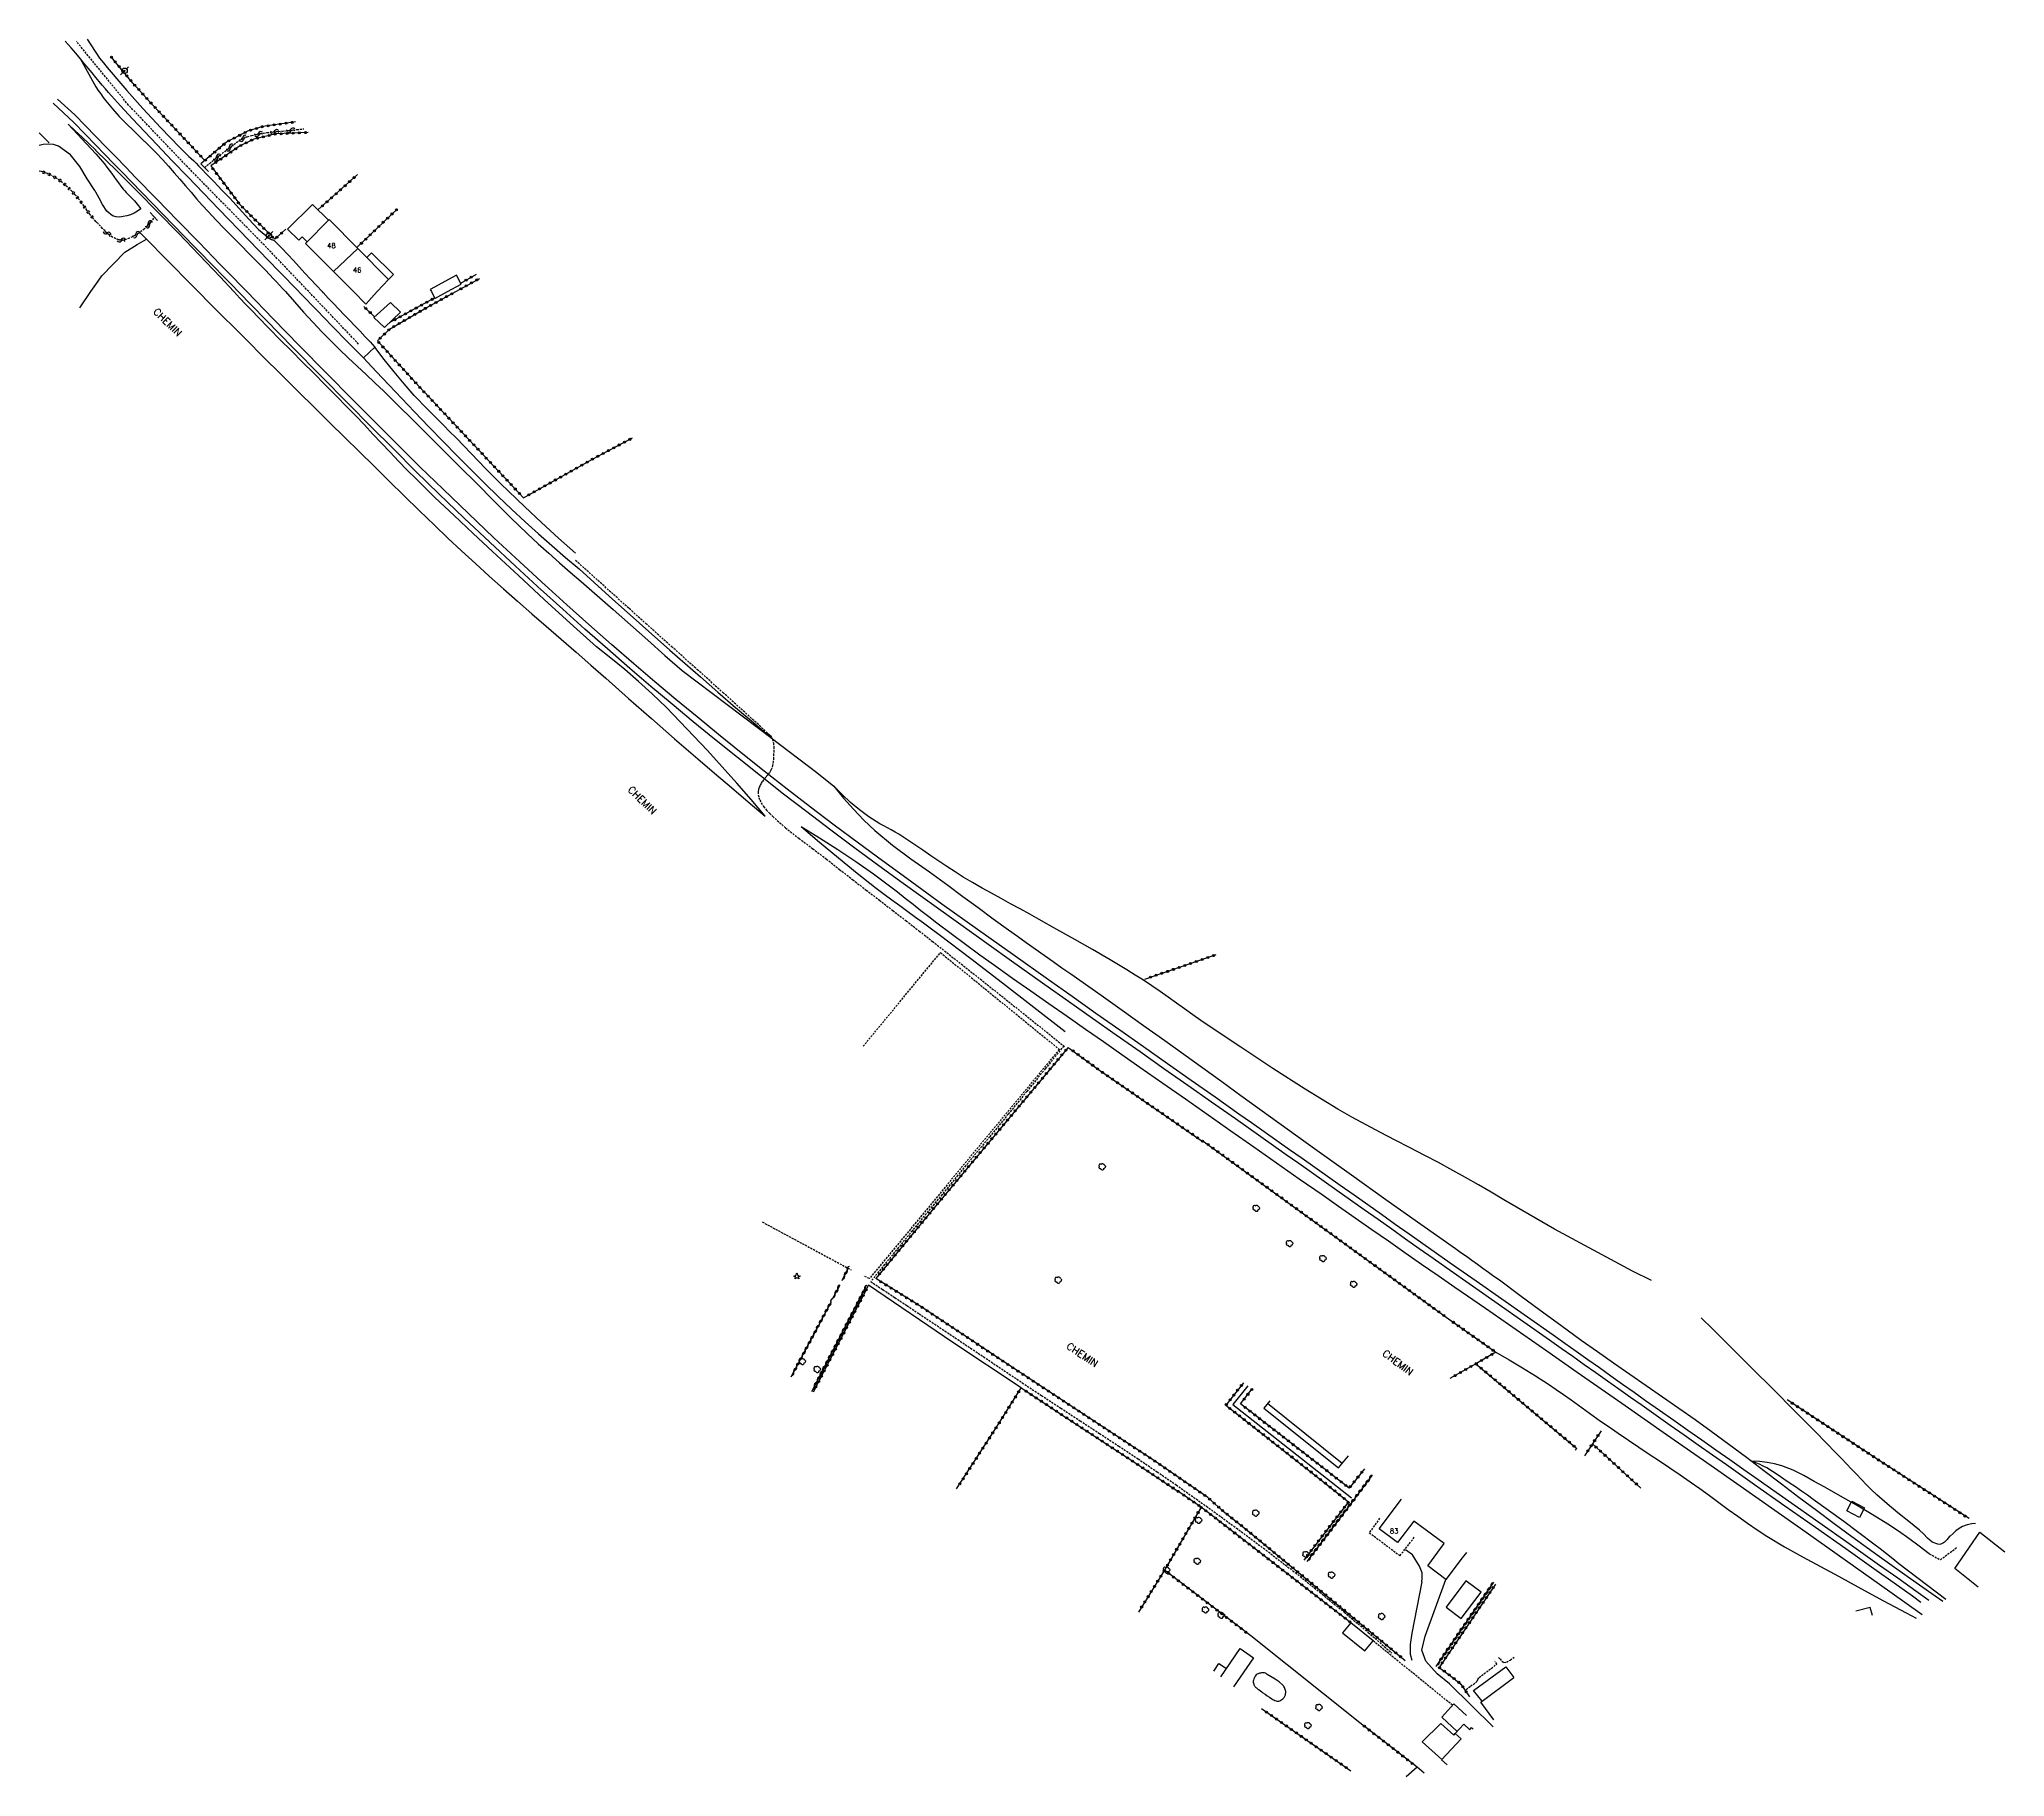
# Model space of a CAD drawing. Header units: millimetres. Extents: x 114000 to 115000, y 153000 to 153988.
# Drawn here: x 114000 to 114486.1, y 153303.7 to 153733.4 of the extents above; entities that cross this region are included whole.
import ezdxf
from ezdxf.enums import TextEntityAlignment as Align

# ---------------------------------------------------------------- set-up
doc = ezdxf.new("R2010")
doc.units = ezdxf.units.MM
doc.linetypes.add('DASHED', pattern=[0.75, 0.5, -0.25])
doc.layers.get('0').update_dxf_attribs({"linetype": 'CONTINUOUS'})
for name, color, linetype in [('W0001', 6, 'DASHED'), ('W0008', 7, 'CONTINUOUS'), ('W0017', 7, 'CONTINUOUS'), ('W0070', 7, 'DASHED'), ('W0071', 7, 'CONTINUOUS'), ('W0101', 7, 'CONTINUOUS'), ('W0104', 1, 'CONTINUOUS'), ('W0112', 1, 'DASHED'), ('W0120', 7, 'CONTINUOUS'), ('W0211', 2, 'CONTINUOUS'), ('W0214', 2, 'CONTINUOUS'), ('W0220', 5, 'DASHED'), ('W0300', 7, 'CONTINUOUS'), ('W0303', 7, 'CONTINUOUS'), ('W0310', 3, 'CONTINUOUS'), ('W0322', 7, 'CONTINUOUS'), ('W0323', 7, 'CONTINUOUS'), ('W0330', 7, 'CONTINUOUS'), ('W0333', 7, 'CONTINUOUS'), ('W0473', 7, 'CONTINUOUS'), ('W0501', 5, 'DASHED'), ('W0515', 5, 'CONTINUOUS'), ('W0700', 7, 'CONTINUOUS'), ('W0989', 7, 'CONTINUOUS'), ('W0991', 7, 'CONTINUOUS'), ('W1102', 7, 'CONTINUOUS')]:
    doc.layers.add(name, color=color, linetype=linetype)
doc.styles.get("Standard").update_dxf_attribs({"font": 'romans.shx', "width": 0.85})

msp = doc.modelspace()

# ---------------------------------------------------------------- texts
at = {"layer": 'W0989'}
for rotation, p in [(315.4162, (114028.02, 153665.87)), (315.4162, (114145.41, 153547.62)), (326.6338, (114253.86, 153409.7)), (323.0478, (114332, 153408.02))]:
    msp.add_text('CHEMIN', height=1.75, rotation=rotation, dxfattribs=at).set_placement(p)
at = {"layer": 'W0991'}
for s, p in [('48', (114072.23, 153682.4)), ('46', (114078.62, 153676.34)), ('83', (114335.09, 153364.43))]:
    msp.add_text(s, height=1.25, dxfattribs=at).set_placement(p, align=Align.MIDDLE_CENTER)

# ---------------------------------------------------------------- blocks, each defined once
blk = doc.blocks.new('T473')
for p, q in [((-0.166667, 0.166667), (0.166667, -0.166667)), ((-0.166667, -0.166667), (0.166667, 0.166667)), ((0.500001, 0.500001), (1.000002, 1.000002)), ((-1.000002, -1.000002), (-0.500001, -0.500001))]:
    blk.add_line(p, q)
blk.add_ellipse((0, 0), major_axis=(0.471405, 0.471405), ratio=1, start_param=5.4977871438, end_param=11.780972451)
blk = doc.blocks.new('T300')
for p, q in [((-0.8, 0.51), (-0.86, 0.34)), ((-0.86, 0.34), (-0.86, 0.17)), ((-0.86, 0.17), (-0.74, 0.06)), ((-0.69, 0.63), (-0.8, 0.51)), ((-0.8, -0.06), (-0.74, 0.06)), ((-0.74, 0.06), (-0.69, 0.11)), ((-0.57, 0.69), (-0.69, 0.63)), ((-0.46, 0.69), (-0.57, 0.69)), ((-0.29, 0.63), (-0.46, 0.69)), ((-0.29, 0.63), (-0.17, 0.74)), ((-0.23, 0.57), (-0.29, 0.63)), ((-0.17, 0.74), (-0.06, 0.8)), ((-0.06, 0.8), (0.06, 0.8)), ((0.06, 0.8), (0.23, 0.74)), ((0.23, 0.74), (0.34, 0.63)), ((0.34, 0.63), (0.4, 0.51)), ((0.46, 0.46), (0.34, 0.46)), ((0.4, 0.51), (0.4, 0.46)), ((0.57, 0.4), (0.46, 0.46)), ((0.57, 0.4), (0.69, 0.29)), ((0.69, 0.29), (0.74, 0.17)), ((0.74, 0.06), (0.69, -0.17)), ((0.74, 0.17), (0.74, 0.06)), ((-0.8, -0.17), (-0.8, -0.06)), ((-0.8, -0.23), (-0.8, -0.17)), ((-0.74, -0.34), (-0.8, -0.23)), ((-0.69, -0.4), (-0.74, -0.34)), ((-0.51, -0.46), (-0.69, -0.4)), ((-0.4, -0.46), (-0.51, -0.46)), ((-0.4, -0.46), (-0.34, -0.46)), ((-0.34, -0.46), (-0.34, -0.4)), ((-0.34, -0.51), (-0.34, -0.46)), ((-0.29, -0.63), (-0.34, -0.51)), ((-0.17, -0.74), (-0.29, -0.63)), ((-0.06, -0.8), (-0.17, -0.74)), ((0.06, -0.8), (-0.06, -0.8)), ((0.17, -0.74), (0.06, -0.8)), ((0.23, -0.69), (0.17, -0.74)), ((0.29, -0.46), (0.23, -0.46)), ((0.29, -0.63), (0.23, -0.69)), ((0.46, -0.4), (0.29, -0.46)), ((0.34, -0.51), (0.29, -0.63)), ((0.34, -0.51), (0.34, -0.46)), ((0.57, -0.34), (0.46, -0.4)), ((0.63, -0.29), (0.57, -0.34)), ((0.69, -0.17), (0.63, -0.29))]:
    blk.add_line(p, q)
blk = doc.blocks.new('T303')
for p, q in [((-0.77, 0), (-0.28, 0.21)), ((-0.28, -0.21), (-0.77, 0)), ((-0.28, 0.21), (0, 0.83)), ((0, 0.83), (0.28, 0.21)), ((0.28, 0.21), (0.83, 0)), ((0.83, 0), (0.28, -0.21)), ((-0.49, -0.63), (-0.28, -0.21)), ((0, -0.35), (-0.49, -0.63)), ((0.56, -0.63), (0, -0.35)), ((0.28, -0.21), (0.56, -0.63))]:
    blk.add_line(p, q)
blk = doc.blocks.new('t310o')
at = {"color": 0, "linetype": 'Continuous'}
for centre, start, end in [((-0.5, 0.38), 216.8699, 323.1304), ((0.5, -0.37), 36.8699, 143.1303)]:
    blk.add_arc(centre, 0.625, start, end, dxfattribs=at)
blk = doc.blocks.new('t323o')
at = {"color": 0, "linetype": 'Continuous'}
for radius in [0.25, 0.15]:
    blk.add_circle((0, 0), radius, dxfattribs=at)
blk = doc.blocks.new('t322o')
at = {"color": 0, "linetype": 'Continuous'}
for radius in [0.25, 0.15]:
    blk.add_circle((0, 0), radius, dxfattribs=at)
blk = doc.blocks.new('t220o')
at = {"color": 0, "linetype": 'Continuous'}
for p, q in [((-0.25, 0.25), (0.25, 0.25)), ((-0.25, -0.25), (0.25, -0.25))]:
    blk.add_line(p, q, dxfattribs=at)
blk = doc.blocks.new('t500o')
at = {"color": 0, "linetype": 'Continuous'}
for centre, start, end in [((-0.5, 0.625), 216.8699, 323.1301), ((0.5, -0.125), 36.8699, 143.1301), ((0.5, -0.625), 36.8699, 143.1301), ((-0.5, 0.125), 216.8699, 323.1301)]:
    blk.add_arc(centre, 0.625, start, end, dxfattribs=at)

# ---------------------------------------------------------------- linework, layer by layer
at = {"layer": 'W0001'}
for points in [[(114066.63, 153671), (114056.72, 153681.4), (114036.62, 153701.88), (114022.06, 153717.16), (114009.17, 153732.95)], [(114078.97, 153658.04), (114066.63, 153671)]]:
    msp.add_lwpolyline(points, dxfattribs=at)
at = {"layer": 'W0008'}
for points in [[(114014, 153723.97), (114013.04, 153725.13), (114012.09, 153726.3), (114011.13, 153727.47), (114010.16, 153728.63), (114009.04, 153729.98), (114007.92, 153731.33), (114006.36, 153733), (114006.36, 153733), (114006.36, 153733)], [(114011.84, 153733.42), (114014.91, 153728.73), (114015.84, 153727.58), (114016.79, 153726.44), (114017.74, 153725.31), (114019.67, 153723.03), (114021.62, 153720.77), (114023.6, 153718.54), (114025.6, 153716.33), (114027.83, 153713.91), (114030.09, 153711.51), (114032.36, 153709.14), (114034.66, 153706.78), (114035.24, 153706.2), (114035.82, 153705.62), (114036.41, 153705.04), (114037, 153704.47), (114037.59, 153703.9), (114038.18, 153703.32), (114038.77, 153702.75), (114039.35, 153702.16), (114040.33, 153701.17), (114041.3, 153700.16), (114042.27, 153699.16), (114043.23, 153698.15), (114044.19, 153697.14), (114045.15, 153696.13), (114046.12, 153695.12), (114047.09, 153694.12), (114049.45, 153691.57), (114051.78, 153688.93), (114054.23, 153686.4), (114056.95, 153684.16), (114057.08, 153684.08), (114057.22, 153684.01), (114057.36, 153683.94), (114057.51, 153683.89), (114057.65, 153683.83), (114057.79, 153683.78), (114057.93, 153683.71), (114058.06, 153683.63), (114058.19, 153683.54), (114058.31, 153683.43), (114058.42, 153683.32), (114058.53, 153683.21), (114060.01, 153681.73), (114061.46, 153680.23), (114062.89, 153678.7), (114064.3, 153677.16), (114065.7, 153675.61), (114067.11, 153674.07), (114068.52, 153672.53), (114069.95, 153671)], [(114064.15, 153671), (114059.21, 153676.1), (114054.28, 153681.2), (114049.35, 153686.31), (114044.43, 153691.42), (114040.58, 153695.4), (114036.73, 153699.38), (114032.89, 153703.37), (114029.07, 153707.38), (114026.06, 153710.56), (114023.05, 153713.75), (114020.07, 153716.97), (114017.15, 153720.24), (114016.35, 153721.16), (114015.56, 153722.09), (114014.78, 153723.02), (114014, 153723.97)], [(114080.19, 153654.59), (114076.32, 153658.53), (114072.46, 153662.48), (114068.6, 153666.43), (114064.75, 153670.39), (114064.6, 153670.54), (114064.45, 153670.69), (114064.3, 153670.85), (114064.15, 153671)], [(114069.95, 153671), (114070, 153670.94), (114070.06, 153670.88), (114070.11, 153670.82), (114070.17, 153670.77), (114071.47, 153669.39), (114072.78, 153668.03), (114074.09, 153666.66), (114075.4, 153665.3), (114076.71, 153663.94), (114078.02, 153662.57), (114079.33, 153661.2), (114080.62, 153659.83), (114081.22, 153659.19), (114081.81, 153658.55), (114082.39, 153657.91), (114082.98, 153657.27)], [(114082.98, 153657.27), (114080.19, 153654.59)]]:
    msp.add_lwpolyline(points, dxfattribs=at)
at = {"layer": 'W0017'}
for points in [[(114341.93, 153351.87), (114342.02, 153352.73), (114342.05, 153354.08), (114341.37, 153355.74), (114339.65, 153358.56), (114337.91, 153359.74)], [(114341.93, 153351.87), (114339.5, 153339.18), (114339.04, 153336.37), (114339.07, 153333.94), (114339.49, 153332.45)], [(114348.75, 153326.61), (114345.75, 153329.11), (114342.96, 153332.27), (114341.95, 153334.95), (114342.76, 153338.41), (114347.9, 153352.44)], [(114348.75, 153326.61), (114359.54, 153316.01)]]:
    msp.add_lwpolyline(points, dxfattribs=at)
at = {"layer": 'W0070'}
for points in [[(114180.11, 153561.81), (114178.98, 153562.86), (114177.84, 153563.9), (114176.71, 153564.94), (114175.57, 153565.97), (114169.24, 153571.69), (114162.9, 153577.38), (114156.54, 153583.06), (114150.19, 153588.75), (114145.77, 153592.72), (114141.34, 153596.69), (114136.91, 153600.67), (114132.49, 153604.64)], [(114180.11, 153561.81), (114180.49, 153561.49), (114180.82, 153561.12), (114181.09, 153560.71), (114181.31, 153560.26), (114181.56, 153559.35), (114181.65, 153558.42), (114181.65, 153557.49), (114181.62, 153556.57), (114181.59, 153555.66), (114181.52, 153554.74), (114181.36, 153553.83), (114181.09, 153552.94), (114180.85, 153552.44), (114180.55, 153551.96), (114180.21, 153551.52), (114179.85, 153551.09), (114179.5, 153550.68), (114179.14, 153550.26), (114178.82, 153549.81), (114178.53, 153549.33), (114178.28, 153548.86), (114178.04, 153548.36), (114177.85, 153547.83), (114177.76, 153547.28), (114177.8, 153546.56), (114177.97, 153545.87), (114178.22, 153545.21), (114178.53, 153544.58), (114179.13, 153543.63), (114179.84, 153542.77), (114180.61, 153541.97), (114181.4, 153541.2), (114184.56, 153538.37), (114187.9, 153535.74), (114191.3, 153533.21), (114194.66, 153530.64), (114197.93, 153528.08), (114201.21, 153525.53), (114204.5, 153522.99), (114207.79, 153520.46), (114211.08, 153517.92), (114214.37, 153515.39), (114217.65, 153512.84), (114220.92, 153510.28), (114229.16, 153503.78), (114237.38, 153497.25), (114245.58, 153490.69), (114253.76, 153484.11)], [(114253.38, 153484.41), (114248.81, 153478.79), (114244.23, 153473.17), (114239.64, 153467.56), (114235.05, 153461.96), (114233.09, 153459.57), (114231.12, 153457.19), (114229.16, 153454.81), (114227.19, 153452.43), (114225.23, 153450.05), (114223.26, 153447.67), (114221.3, 153445.29), (114219.34, 153442.91), (114215.9, 153438.72), (114212.48, 153434.53), (114209.05, 153430.33), (114205.63, 153426.13)], [(114205.63, 153426.13), (114208.62, 153424.15), (114211.61, 153422.17), (114214.6, 153420.18), (114217.59, 153418.19), (114220.78, 153416.06), (114223.97, 153413.93), (114227.15, 153411.8), (114230.34, 153409.66), (114233.53, 153407.52), (114236.71, 153405.39), (114239.9, 153403.25), (114243.09, 153401.12), (114247.86, 153397.97), (114252.64, 153394.83), (114257.43, 153391.71), (114262.21, 153388.58), (114266.99, 153385.44), (114271.75, 153382.28), (114276.49, 153379.07), (114281.19, 153375.82), (114288.66, 153370.54), (114296.07, 153365.17), (114303.4, 153359.7), (114310.65, 153354.11), (114316.73, 153349.27), (114322.74, 153344.34), (114328.68, 153339.31), (114334.54, 153334.2)]]:
    msp.add_lwpolyline(points, dxfattribs=at)
at = {"layer": 'W0071'}
for points in [[(114080.19, 153654.59), (114083.33, 153651.24), (114086.49, 153647.89), (114089.65, 153644.56), (114092.83, 153641.24), (114096.33, 153637.6), (114099.85, 153633.97), (114103.38, 153630.36), (114106.95, 153626.79), (114110.2, 153623.57), (114113.48, 153620.37), (114116.78, 153617.21), (114120.13, 153614.09), (114123.43, 153611.11), (114126.75, 153608.17), (114130.12, 153605.27), (114133.52, 153602.41)], [(114132.65, 153606.3), (114128.42, 153610.06), (114124.24, 153613.88), (114120.1, 153617.74), (114116.01, 153621.65), (114114.14, 153623.49), (114112.28, 153625.34), (114110.45, 153627.21), (114108.62, 153629.08), (114106.8, 153630.97), (114104.98, 153632.85), (114103.15, 153634.73), (114101.32, 153636.6), (114100.25, 153637.69), (114099.16, 153638.76), (114098.08, 153639.84), (114096.99, 153640.91), (114095.91, 153641.99), (114094.84, 153643.09), (114093.79, 153644.2), (114092.75, 153645.32), (114090.21, 153648.23), (114087.73, 153651.18), (114085.32, 153654.2), (114082.98, 153657.27)]]:
    msp.add_lwpolyline(points, dxfattribs=at)
at = {"layer": 'W0101'}
for points in [[(114072.75, 153675.97), (114065.83, 153682.95), (114071.73, 153688.84), (114078.8, 153681.68)], [(114078.8, 153681.68), (114086.4, 153674.01), (114083.58, 153671)], [(114077.68, 153671), (114072.75, 153675.97)], [(114080.72, 153667.94), (114077.68, 153671)], [(114083.58, 153671), (114080.72, 153667.94)], [(114331.37, 153365), (114336.9, 153372.31)], [(114351.94, 153357.76), (114347.9, 153352.44), (114343.39, 153355.84), (114347.43, 153361.32), (114339.94, 153366.9), (114335.88, 153361.55), (114331.37, 153365)], [(114479.53, 153350.52), (114473.74, 153355.13), (114479.98, 153364.12), (114486.09, 153359.27)], [(114352.99, 153359.14), (114351.94, 153357.76)], [(114453.36, 153343.55), (114452.85, 153345.52), (114449.29, 153344.57)], [(114359.78, 153317.71), (114356.53, 153322.11), (114364.67, 153328.17)], [(114348.16, 153306.6), (114346.82, 153307.84), (114351.66, 153313.03)], [(114351.66, 153313.03), (114350.21, 153314.33), (114352.34, 153316.65), (114353.77, 153315.29), (114354.25, 153315.8)], [(114354.25, 153315.8), (114354.65, 153315.42)], [(114342.48, 153304.56), (114340.75, 153306.01), (114338.06, 153303.66)]]:
    msp.add_lwpolyline(points, dxfattribs=at)
at = {"layer": 'W0104'}
for points in [[(114066.25, 153683.36), (114064.98, 153684.57), (114064.15, 153683.71), (114061.35, 153686.46), (114067.54, 153692.57), (114071.55, 153688.66)], [(114080.98, 153679.48), (114082.13, 153680.62), (114087.6, 153675.27), (114086.4, 153674.01)], [(114100.97, 153671), (114104.35, 153672.88), (114103.15, 153675.05), (114096.69, 153671.51), (114096.96, 153671)], [(114096.96, 153671), (114097.85, 153669.27)], [(114097.85, 153669.27), (114100.97, 153671)], [(114292.2, 153328.39), (114297.03, 153335.34), (114300.33, 153333.05)], [(114300.33, 153333.05), (114295.37, 153325.91)], [(114290.49, 153329.73), (114291.74, 153331.63), (114293.62, 153330.43)], [(114356.82, 153322.33), (114354.75, 153324.98), (114362.71, 153330.84), (114364.68, 153328.19)], [(114352.97, 153318.81), (114352.97, 153318.81), (114349.81, 153321.72), (114346.85, 153318.35), (114350.64, 153314.8)], [(114346.9, 153307.93), (114342.02, 153312.3), (114346.62, 153316.82), (114349.87, 153313.91), (114350.21, 153314.33)]]:
    msp.add_lwpolyline(points, dxfattribs=at)
for points in [[(114082.76, 153664.6), (114086.85, 153668.3), (114089.33, 153665.94), (114085.38, 153662.14)], [(114450.15, 153367.76), (114447.01, 153369.46), (114448.32, 153371.85), (114451.45, 153370.14), (114450.15, 153367.76)], [(114351.65, 153342.76), (114356.58, 153349.29), (114352.85, 153352.1), (114347.92, 153345.57)], [(114329.89, 153337.26), (114324.39, 153341.74), (114322.35, 153339.24), (114327.85, 153334.76)]]:
    msp.add_lwpolyline(points, close=True, dxfattribs=at)
at = {"layer": 'W0112'}
for points in [[(114203.75, 153484.33), (114222.9, 153507.51)], [(114222.9, 153507.51), (114252.28, 153483.57), (114205.29, 153426.87), (114203.92, 153427.53)], [(114178.81, 153440.87), (114200.8, 153429.03)], [(114331.5, 153367.59), (114328.94, 153364.02), (114336.53, 153358.33), (114340.16, 153363)], [(114467.45, 153358.78), (114470.18, 153357.32), (114474.27, 153360.38)], [(114349.49, 153321.35), (114329.89, 153337.26)], [(114352.88, 153325.26), (114353.99, 153326.09), (114355.17, 153326.87), (114355.61, 153327.27), (114355.81, 153327.72), (114356.1, 153328.22), (114360.49, 153331.49), (114360, 153332.27)], [(114360.89, 153333.18), (114361.28, 153332.78), (114361.72, 153332.24), (114362.24, 153331.92), (114362.89, 153331.99), (114363.8, 153332.52), (114364.96, 153333.38)]]:
    msp.add_lwpolyline(points, dxfattribs=at)
at = {"layer": 'W0120'}
for points in [[(114041.87, 153700.69), (114039.96, 153702.58)], [(114027.38, 153690.57), (114029.26, 153688.59)]]:
    msp.add_lwpolyline(points, dxfattribs=at)
at = {"layer": 'W0211'}
for points in [[(114010.1, 153728.71), (114014, 153721.67)], [(114014, 153721.67), (114014.59, 153720.79), (114015.2, 153719.91), (114015.83, 153719.05), (114016.47, 153718.2), (114018.08, 153716.22), (114019.78, 153714.33), (114021.55, 153712.51), (114023.36, 153710.74), (114025.19, 153708.98), (114027.01, 153707.23), (114028.81, 153705.44), (114030.55, 153703.6), (114031.97, 153702.03), (114033.38, 153700.43), (114034.76, 153698.82), (114036.14, 153697.21), (114037.52, 153695.59), (114038.9, 153693.98), (114040.31, 153692.39), (114041.74, 153690.82), (114043.72, 153688.7), (114045.73, 153686.61), (114047.76, 153684.55), (114049.81, 153682.49), (114051.85, 153680.44), (114053.89, 153678.38), (114055.92, 153676.31), (114057.92, 153674.21), (114058.67, 153673.42), (114059.41, 153672.62), (114060.14, 153671.81), (114060.88, 153671)], [(114014, 153705.95), (114013.99, 153705.97), (114013.97, 153705.98), (114013.96, 153705.99), (114013.95, 153706), (114012.26, 153707.62), (114010.56, 153709.23), (114008.85, 153710.81), (114007.12, 153712.39)], [(114014, 153695.63), (114013.93, 153695.74), (114013.85, 153695.84), (114013.77, 153695.95), (114013.7, 153696.06), (114011.84, 153698.87), (114010, 153701.93), (114007.72, 153704.82), (114004.76, 153706.96), (114003.53, 153707.38), (114002.24, 153707.49), (114000.97, 153707.37), (114000, 153707.14)], [(114048.12, 153671), (114044.7, 153674.63), (114041.28, 153678.26), (114037.85, 153681.88), (114034.39, 153685.48), (114029.34, 153690.64), (114024.27, 153695.79), (114019.16, 153700.9), (114014, 153705.95)], [(114025.08, 153691.46), (114024.3, 153690.88), (114023.45, 153690.4), (114022.56, 153690.02), (114021.62, 153689.75), (114020.78, 153689.57), (114019.9, 153689.45), (114018.98, 153689.49), (114018.1, 153689.79), (114016.66, 153690.95), (114015.61, 153692.52), (114014.82, 153694.16), (114014, 153695.63)], [(114137.79, 153583.14), (114131.33, 153588.99), (114124.9, 153594.86), (114118.48, 153600.77), (114112.1, 153606.7), (114107.33, 153611.15), (114102.57, 153615.61), (114097.85, 153620.12), (114093.19, 153624.68), (114091.02, 153626.87), (114088.87, 153629.08), (114086.74, 153631.3), (114084.62, 153633.54), (114082.51, 153635.78), (114080.39, 153638.02), (114078.27, 153640.25), (114076.13, 153642.46), (114073.39, 153645.26), (114070.64, 153648.04), (114067.89, 153650.81), (114065.13, 153653.57), (114062.36, 153656.34), (114059.61, 153659.12), (114056.87, 153661.9), (114054.14, 153664.7), (114052.62, 153666.27), (114051.12, 153667.84), (114049.61, 153669.42), (114048.12, 153671)], [(114060.88, 153671), (114063.13, 153668.48), (114065.38, 153665.95), (114067.65, 153663.44), (114069.98, 153660.98), (114072.1, 153658.84), (114074.25, 153656.72), (114076.42, 153654.64), (114078.61, 153652.57), (114080.8, 153650.51), (114082.99, 153648.44), (114085.17, 153646.36), (114087.33, 153644.27), (114089.43, 153642.21), (114091.52, 153640.14), (114093.6, 153638.07), (114095.68, 153636), (114097.76, 153633.92), (114099.83, 153631.84), (114101.91, 153629.77), (114103.99, 153627.7), (114108.17, 153623.51), (114112.33, 153619.31), (114116.51, 153615.14), (114120.78, 153611.06), (114123.38, 153608.66), (114126, 153606.3), (114128.65, 153603.96), (114131.31, 153601.64), (114133.98, 153599.33), (114136.65, 153597.02), (114139.31, 153594.7), (114141.96, 153592.37), (114146.22, 153588.6), (114150.47, 153584.82), (114154.73, 153581.04), (114158.98, 153577.26)], [(114179.55, 153541.27), (114176.05, 153545.39), (114172.5, 153549.45), (114168.9, 153553.48), (114165.26, 153557.46), (114161.91, 153561.05), (114158.53, 153564.62), (114155.08, 153568.12), (114151.54, 153571.53), (114148.21, 153574.56), (114144.81, 153577.5), (114141.34, 153580.36), (114137.79, 153583.14)], [(114158.98, 153577.26), (114181.26, 153560.48)], [(114398.71, 153426.37), (114394.07, 153428.73), (114387.61, 153432.14), (114381.18, 153435.61), (114374.78, 153439.12), (114371.6, 153440.89), (114368.45, 153442.7), (114365.31, 153444.53), (114362.18, 153446.37), (114359.05, 153448.21), (114355.91, 153450.05), (114352.76, 153451.86), (114349.59, 153453.64), (114346.05, 153455.56), (114342.49, 153457.44), (114338.91, 153459.29), (114335.33, 153461.13), (114331.75, 153462.98), (114328.19, 153464.87), (114324.65, 153466.8), (114321.15, 153468.81), (114313.06, 153473.73), (114305.09, 153478.84), (114297.2, 153484.08), (114289.33, 153489.34), (114287.29, 153490.74), (114285.26, 153492.15), (114283.24, 153493.58), (114281.23, 153495.02), (114279.22, 153496.46), (114277.19, 153497.88), (114275.15, 153499.28), (114273.09, 153500.65), (114271.05, 153501.95), (114268.99, 153503.22), (114266.92, 153504.47), (114264.83, 153505.7), (114260.47, 153508.24), (114256.09, 153510.75), (114251.69, 153513.23), (114247.3, 153515.71), (114244.95, 153517.03), (114242.6, 153518.32), (114240.23, 153519.6), (114237.87, 153520.88), (114235.52, 153522.17), (114233.17, 153523.48), (114230.84, 153524.82), (114228.53, 153526.2), (114226.5, 153527.47), (114224.49, 153528.78), (114222.5, 153530.12), (114220.53, 153531.47), (114218.55, 153532.82), (114216.57, 153534.17), (114214.57, 153535.49), (114212.55, 153536.78), (114211.64, 153537.33), (114210.71, 153537.86), (114209.78, 153538.37), (114208.84, 153538.88), (114207.91, 153539.4), (114206.98, 153539.93), (114206.08, 153540.5), (114205.19, 153541.1), (114202.89, 153542.84), (114200.66, 153544.67), (114198.53, 153546.61), (114196.48, 153548.64)], [(114188.43, 153538.67), (114193, 153534.79), (114197.62, 153530.96), (114202.28, 153527.19), (114207, 153523.48), (114208.92, 153522), (114210.86, 153520.55), (114212.81, 153519.12), (114214.77, 153517.69), (114216.74, 153516.27), (114218.7, 153514.85), (114220.65, 153513.42), (114222.59, 153511.97), (114230.42, 153506.03), (114238.22, 153500.05), (114245.99, 153494.03), (114253.73, 153487.97)], [(114478.83, 153366.33), (114477.97, 153366.24), (114476.81, 153365.96), (114475.69, 153365.55), (114474.82, 153365.08), (114474.04, 153364.49), (114473.31, 153363.84), (114472.6, 153363.19), (114472.39, 153362.99), (114472.19, 153362.77), (114472.01, 153362.55), (114471.83, 153362.32), (114471.64, 153362.1), (114471.43, 153361.88), (114471.21, 153361.69), (114470.96, 153361.52), (114470.65, 153361.35), (114470.31, 153361.21), (114469.94, 153361.13), (114469.56, 153361.15), (114468.18, 153361.71), (114467.01, 153362.68), (114466.01, 153363.75), (114465.02, 153364.68), (114462.34, 153366.81), (114459.67, 153368.94), (114457.04, 153371.12), (114454.48, 153373.39), (114453.17, 153374.62), (114451.89, 153375.88), (114450.64, 153377.16), (114449.4, 153378.46), (114448.17, 153379.77), (114446.94, 153381.07), (114445.7, 153382.37), (114444.45, 153383.66), (114439.28, 153388.93), (114434.12, 153394.2), (114428.92, 153399.45), (114423.67, 153404.64), (114418.79, 153409.49), (114413.92, 153414.39), (114410.98, 153417.17)], [(114360.2, 153408.66), (114363.51, 153406.76), (114366.79, 153404.8), (114370.04, 153402.79), (114373.25, 153400.73), (114375.13, 153399.47), (114376.98, 153398.2), (114378.83, 153396.89), (114380.66, 153395.58), (114382.48, 153394.26), (114384.31, 153392.94), (114386.15, 153391.64), (114388, 153390.35), (114390.53, 153388.61), (114393.07, 153386.89), (114395.62, 153385.18), (114398.17, 153383.47), (114400.72, 153381.77), (114403.27, 153380.06), (114405.81, 153378.33), (114408.34, 153376.6), (114410.71, 153374.93), (114413.06, 153373.23), (114415.4, 153371.51), (114417.73, 153369.79), (114420.08, 153368.08), (114422.44, 153366.4), (114424.84, 153364.76), (114427.27, 153363.17), (114431.62, 153360.55), (114436.05, 153358.07), (114440.52, 153355.67), (114444.97, 153353.25), (114450.55, 153350.19), (114456.13, 153347.16), (114461.73, 153344.16), (114464.19, 153342.85)], [(114459.93, 153356.28), (114458.4, 153357.53), (114456.85, 153358.77), (114455.29, 153360), (114453.72, 153361.21), (114450.01, 153364.01), (114446.28, 153366.78), (114442.52, 153369.52), (114438.75, 153372.23), (114437.28, 153373.27), (114435.8, 153374.3), (114434.31, 153375.32), (114432.82, 153376.34), (114431.45, 153377.29), (114430.08, 153378.25), (114428.69, 153379.19), (114427.24, 153380.04), (114426.35, 153380.51), (114425.43, 153380.94), (114424.5, 153381.32), (114423.55, 153381.67)]]:
    msp.add_lwpolyline(points, dxfattribs=at)
at = {"layer": 'W0214'}
for points in [[(114007.12, 153712.39), (114014, 153705.08)], [(114014, 153705.08), (114014.54, 153704.46), (114015.07, 153703.84), (114015.6, 153703.22), (114016.12, 153702.59), (114016.73, 153701.83), (114017.31, 153701.06), (114017.87, 153700.27), (114018.42, 153699.48), (114018.98, 153698.69), (114019.55, 153697.91), (114020.13, 153697.13), (114020.74, 153696.38), (114021.12, 153695.95), (114021.51, 153695.53), (114021.92, 153695.12), (114022.33, 153694.71), (114022.74, 153694.31), (114023.14, 153693.9), (114023.53, 153693.48), (114023.91, 153693.04), (114024.23, 153692.66), (114024.53, 153692.26), (114024.81, 153691.86), (114025.09, 153691.45)], [(114024.6, 153685.91), (114027.47, 153682.98), (114030.35, 153680.05), (114033.24, 153677.13), (114036.12, 153674.21), (114036.92, 153673.41), (114037.72, 153672.61), (114038.51, 153671.8), (114039.31, 153671)], [(114039.31, 153671), (114042.28, 153668.01), (114045.26, 153665.02), (114048.24, 153662.04), (114051.22, 153659.06), (114055.46, 153654.82), (114059.71, 153650.59), (114063.97, 153646.37), (114068.23, 153642.15), (114071.87, 153638.56), (114075.52, 153634.97), (114079.18, 153631.39), (114082.83, 153627.81), (114086.54, 153624.16), (114090.24, 153620.5), (114093.96, 153616.85), (114097.71, 153613.24), (114101.07, 153610.05), (114104.45, 153606.88), (114107.85, 153603.73), (114111.27, 153600.61), (114114.77, 153597.49), (114118.31, 153594.4), (114121.85, 153591.32), (114125.39, 153588.24), (114129.06, 153585.03), (114132.74, 153581.81), (114136.41, 153578.6), (114140.09, 153575.39)], [(114133.52, 153602.41), (114140.97, 153595.69), (114148.45, 153588.99), (114155.96, 153582.34), (114163.49, 153575.71), (114167.85, 153571.92), (114172.22, 153568.15), (114176.6, 153564.4), (114181.01, 153560.66)], [(114140.09, 153575.39), (114145.75, 153570.38), (114151.43, 153565.39), (114157.13, 153560.42), (114162.85, 153555.47), (114167, 153551.9), (114171.17, 153548.34), (114175.35, 153544.8), (114179.55, 153541.27)], [(114196.49, 153548.64), (114198.86, 153545.75), (114201.35, 153542.97), (114203.96, 153540.3), (114206.68, 153537.74), (114211.02, 153534.11), (114215.55, 153530.73), (114220.15, 153527.46), (114224.71, 153524.15), (114228.45, 153521.38), (114232.19, 153518.63), (114235.95, 153515.88), (114239.72, 153513.15), (114241.91, 153511.58), (114244.11, 153510.01), (114246.31, 153508.45), (114248.51, 153506.89), (114250.72, 153505.34), (114252.92, 153503.78), (114255.13, 153502.23), (114257.33, 153500.67), (114262.59, 153496.95), (114267.85, 153493.23), (114273.1, 153489.5), (114278.35, 153485.77), (114283.06, 153482.39), (114287.76, 153479), (114292.46, 153475.6), (114297.16, 153472.2), (114301.85, 153468.8), (114306.55, 153465.4), (114311.26, 153462.01), (114315.97, 153458.63), (114324.52, 153452.53), (114333.07, 153446.44), (114341.65, 153440.37), (114350.23, 153434.32), (114351.6, 153433.35), (114352.96, 153432.38), (114354.32, 153431.4), (114355.68, 153430.42), (114357.05, 153429.44), (114358.41, 153428.47), (114359.78, 153427.5), (114361.15, 153426.55)], [(114188.43, 153538.67), (114192.99, 153535.89), (114197.49, 153533.01), (114201.94, 153530.04), (114206.32, 153526.99), (114208.32, 153525.54), (114210.29, 153524.05), (114212.24, 153522.53), (114214.17, 153521), (114216.1, 153519.46), (114218.04, 153517.93), (114219.98, 153516.4), (114221.94, 153514.91), (114225.49, 153512.25), (114229.06, 153509.61), (114232.65, 153506.99), (114236.25, 153504.4), (114240.72, 153501.21), (114245.2, 153498.04), (114249.7, 153494.89), (114254.2, 153491.75), (114258.71, 153488.61), (114263.22, 153485.48), (114267.72, 153482.34), (114272.22, 153479.2), (114277.85, 153475.25), (114283.48, 153471.3), (114289.1, 153467.35), (114294.73, 153463.4), (114300.35, 153459.46), (114305.98, 153455.51), (114311.62, 153451.58), (114317.26, 153447.65), (114321.36, 153444.79), (114325.46, 153441.92), (114329.56, 153439.05), (114333.67, 153436.19), (114337.77, 153433.32), (114341.88, 153430.46), (114345.99, 153427.62), (114350.11, 153424.78)], [(114350.11, 153424.78), (114357.68, 153419.52), (114365.25, 153414.25), (114372.81, 153408.99), (114380.37, 153403.72), (114391.42, 153396.02), (114402.47, 153388.33), (114413.51, 153380.63), (114424.53, 153372.9), (114435.6, 153365.11), (114446.65, 153357.29), (114457.69, 153349.46), (114465.67, 153343.78)], [(114361.15, 153426.55), (114366.17, 153422.79), (114371.21, 153419.05), (114376.28, 153415.35), (114381.36, 153411.68), (114385.35, 153408.83), (114389.37, 153406.01), (114393.4, 153403.22), (114397.43, 153400.43), (114401.47, 153397.64), (114405.49, 153394.83), (114409.5, 153392.01), (114413.48, 153389.15), (114417.87, 153385.93), (114422.22, 153382.69), (114426.56, 153379.41), (114430.89, 153376.12), (114435.21, 153372.83), (114439.55, 153369.55), (114443.9, 153366.3), (114448.28, 153363.08), (114455.11, 153358.14), (114461.98, 153353.24), (114468.88, 153348.39), (114470.83, 153347.04)], [(114467.45, 153358.78), (114464.94, 153360.7), (114462.38, 153362.57), (114459.79, 153364.38), (114457.15, 153366.13), (114453.33, 153368.54), (114449.45, 153370.85), (114445.52, 153373.09), (114441.57, 153375.27), (114439, 153376.69), (114436.43, 153378.13), (114433.78, 153379.46), (114431.01, 153380.52), (114429.19, 153381.02), (114427.33, 153381.38), (114425.44, 153381.6), (114423.55, 153381.67)]]:
    msp.add_lwpolyline(points, dxfattribs=at)
at = {"layer": 'W0220'}
msp.add_lwpolyline([(114014, 153688.36), (114013.21, 153689.26), (114012.48, 153690.2), (114011.77, 153691.16), (114011.08, 153692.13), (114010.38, 153693.1), (114009.65, 153694.05), (114008.88, 153694.96), (114008.05, 153695.83), (114006.88, 153696.95), (114005.67, 153698.02), (114004.35, 153699), (114002.91, 153699.78), (114001.71, 153700.3), (114000.43, 153700.74), (114000, 153700.8)], dxfattribs=at)
at = {"layer": 'W0303'}
for points in [[(114298.91, 153400.31), (114295.23, 153395.74), (114324.5, 153372.68)], [(114471.57, 153347.51), (114459.93, 153356.28)], [(114326.59, 153317.01), (114299.62, 153338.47)]]:
    msp.add_lwpolyline(points, dxfattribs=at)
at = {"layer": 'W0310'}
for points in [[(114200.01, 153429.34), (114198.47, 153426.29)], [(114191.05, 153398.98), (114204.7, 153425.31)], [(114197.89, 153425.11), (114196.08, 153421.76)], [(114195.82, 153421.11), (114185.88, 153402.46)], [(114329.64, 153378.25), (114322.71, 153369.04)], [(114322.71, 153369.04), (114313.49, 153356.86)], [(114345.46, 153330.92), (114359.72, 153351.81)]]:
    msp.add_lwpolyline(points, dxfattribs=at)
at = {"layer": 'W0322'}
for points in [[(114063.37, 153713.04), (114062.3, 153712.83), (114055.3, 153711.85), (114051.51, 153710.69), (114046.31, 153707.99), (114039.96, 153702.58)], [(114254.48, 153484.07), (114261.94, 153478.59), (114287.85, 153460.73)], [(114287.85, 153460.9), (114348.51, 153416.91)], [(114292.38, 153369.71), (114288.98, 153372.72), (114276.03, 153381.65), (114254.71, 153395.63), (114238.7, 153406.16), (114228.19, 153413.21), (114217.62, 153420.22), (114206.86, 153426.86)], [(114348.51, 153416.91), (114360.2, 153408.66)]]:
    msp.add_lwpolyline(points, dxfattribs=at)
at = {"layer": 'W0323'}
for points in [[(114040.96, 153703.44), (114028.19, 153717.04), (114023.16, 153722.56), (114019.62, 153726.85), (114017.8, 153729.05)], [(114066.5, 153710.36), (114058.56, 153710), (114053.05, 153708.74), (114049.53, 153706.99), (114042.39, 153702.1)], [(114042.39, 153702.1), (114049.59, 153692.53), (114058.24, 153683.95), (114060.99, 153686.46)], [(114068.92, 153691.23), (114078.71, 153699.94)], [(114078.56, 153681.93), (114088.59, 153691.51)], [(114102.98, 153671), (114108.96, 153674.29)], [(114104.22, 153673.11), (114108.1, 153675.3)], [(114119.79, 153620), (114093.93, 153647.51), (114083.61, 153658.82), (114086.62, 153661.74), (114095.1, 153666.67), (114102.98, 153671)], [(114086.63, 153663.35), (114097.77, 153669.44)], [(114080.26, 153667.35), (114082.94, 153664.77)], [(114136.8, 153629.57), (114146.75, 153634.83)], [(114119.79, 153620), (114136.8, 153629.57)], [(114273.39, 153500.93), (114291.1, 153507)], [(114254.48, 153484.07), (114239.72, 153466.41), (114221.26, 153444.31), (114206.86, 153426.86)], [(114205.07, 153425.21), (114194.02, 153403.87), (114191.37, 153398.76)], [(114360.2, 153408.66), (114355.3, 153405.82), (114348.87, 153402.13)], [(114355.3, 153405.82), (114380.24, 153384.87), (114379.82, 153384.39)], [(114297.81, 153401.07), (114293.45, 153395.55), (114316.99, 153377.12), (114323.8, 153371.64), (114312.72, 153357.26)], [(114226.86, 153374.83), (114237.23, 153390.9), (114242.81, 153399.81)], [(114242.81, 153399.81), (114254.28, 153392.28), (114269.28, 153382.44), (114281.84, 153374.12)], [(114297.06, 153395.89), (114300, 153399.57)], [(114327.75, 153379.8), (114323.95, 153375.07), (114297.06, 153395.89)], [(114477.27, 153367.5), (114455.29, 153381.72), (114432.32, 153396.84)], [(114386.3, 153389.24), (114382.17, 153383.04)], [(114396.1, 153375.06), (114384.13, 153385.98)], [(114287.37, 153370.32), (114281.84, 153374.12)], [(114324.39, 153341.74), (114287.37, 153370.32), (114278.28, 153354.71)], [(114292.38, 153369.71), (114297.88, 153365.3), (114311.39, 153354.21), (114337.82, 153332.39)], [(114278.28, 153354.71), (114271.83, 153344.37)], [(114299.62, 153338.47), (114278.28, 153354.71)], [(114360.15, 153351.3), (114346.18, 153330.69), (114349.02, 153328.63), (114351.62, 153326.55), (114353.76, 153323.42)], [(114302.27, 153320.49), (114324.34, 153305.15)], [(114340.75, 153306.01), (114326.59, 153317.01)]]:
    msp.add_lwpolyline(points, dxfattribs=at)
at = {"layer": 'W0330'}
for points in [[(114002.44, 153707.82), (114000, 153710.28)], [(114014, 153672.79), (114015.49, 153674.95), (114021.16, 153680.77), (114024.22, 153682.68), (114026.51, 153683.97)], [(114012.77, 153671), (114014, 153672.79)], [(114010.03, 153667), (114012.77, 153671)], [(114181.01, 153560.67), (114192.34, 153552.04), (114196.48, 153548.64)], [(114242.81, 153399.81), (114225.9, 153411.05), (114205.07, 153425.21)]]:
    msp.add_lwpolyline(points, dxfattribs=at)
at = {"layer": 'W0333'}
for points in [[(114304.31, 153396.61), (114302.87, 153394.82), (114321.34, 153380.03)], [(114322.22, 153381.14), (114303.8, 153395.98)], [(114321.34, 153380.03), (114323.76, 153383.06)]]:
    msp.add_lwpolyline(points, dxfattribs=at)
at = {"layer": 'W0501'}
for points in [[(114040.85, 153701.7), (114042.08, 153702.72), (114043.34, 153703.72), (114044.6, 153704.71), (114045.88, 153705.68), (114046.98, 153706.54), (114048.08, 153707.42), (114049.23, 153708.24), (114050.47, 153708.93), (114051.45, 153709.33), (114052.47, 153709.62), (114053.5, 153709.84), (114054.52, 153710.05), (114055.45, 153710.21), (114056.38, 153710.34), (114057.32, 153710.45), (114058.26, 153710.53), (114059.19, 153710.62), (114060.13, 153710.7), (114061.06, 153710.79), (114062, 153710.9), (114063.67, 153711.09), (114065.34, 153711.28), (114065.42, 153711.29)], [(114028.28, 153689.18), (114027.22, 153687.79), (114025.98, 153686.54), (114024.6, 153685.46), (114023.09, 153684.57), (114022.3, 153684.2), (114021.46, 153683.9), (114020.56, 153683.75), (114019.64, 153683.82), (114018.09, 153684.45), (114016.77, 153685.47), (114015.65, 153686.64), (114014.58, 153687.76), (114014.44, 153687.9), (114014.29, 153688.05), (114014.14, 153688.2), (114014, 153688.36)]]:
    msp.add_lwpolyline(points, dxfattribs=at)
at = {"layer": 'W0515'}
msp.add_lwpolyline([(114302.64, 153324.44), (114303.17, 153324.06), (114303.71, 153323.67), (114304.26, 153323.3), (114304.82, 153322.94), (114305.06, 153322.79), (114305.32, 153322.64), (114305.58, 153322.5), (114305.87, 153322.41), (114306.09, 153322.37), (114306.32, 153322.36), (114306.55, 153322.38), (114306.78, 153322.44), (114307.07, 153322.56), (114307.33, 153322.72), (114307.57, 153322.91), (114307.78, 153323.14), (114307.88, 153323.29), (114307.97, 153323.44), (114308.05, 153323.6), (114308.12, 153323.76), (114308.18, 153323.93), (114308.22, 153324.1), (114308.25, 153324.27), (114308.27, 153324.45), (114308.27, 153324.72), (114308.22, 153324.98), (114308.14, 153325.24), (114308.05, 153325.49), (114307.95, 153325.72), (114307.84, 153325.94), (114307.7, 153326.15), (114307.54, 153326.34), (114306.66, 153327.12), (114305.69, 153327.77), (114304.69, 153328.35), (114303.72, 153328.94), (114303.56, 153329.05), (114303.41, 153329.16), (114303.24, 153329.27), (114303.06, 153329.34), (114302.81, 153329.38), (114302.55, 153329.39), (114302.3, 153329.36), (114302.05, 153329.31), (114301.76, 153329.24), (114301.48, 153329.14), (114301.2, 153329.01), (114300.96, 153328.82), (114300.71, 153328.54), (114300.51, 153328.22), (114300.37, 153327.88), (114300.28, 153327.52), (114300.24, 153327.27), (114300.25, 153327.02), (114300.29, 153326.78), (114300.35, 153326.54), (114300.41, 153326.36), (114300.49, 153326.2), (114300.59, 153326.04), (114300.7, 153325.9), (114300.86, 153325.74), (114301.04, 153325.6), (114301.23, 153325.46), (114301.41, 153325.33), (114301.71, 153325.11), (114302.02, 153324.88), (114302.33, 153324.66)], close=True, dxfattribs=at)
at = {"layer": 'W0700'}
for points in [[(114014, 153707.21), (114008.5, 153712.86), (114003.42, 153717.62), (114003.42, 153717.62)], [(114014, 153709.36), (114008.77, 153714.73), (114004.51, 153718.64), (114004.51, 153718.64)], [(114051.32, 153671), (114049.67, 153672.69), (114048.03, 153674.38), (114046.38, 153676.07), (114044.73, 153677.75), (114039.5, 153683.12), (114034.27, 153688.49), (114029.04, 153693.87), (114023.83, 153699.26), (114021.37, 153701.79), (114018.92, 153704.31), (114016.46, 153706.84), (114014, 153709.36)], [(114049.22, 153671), (114047.83, 153672.43), (114046.44, 153673.85), (114045.05, 153675.28), (114043.66, 153676.71), (114038.42, 153682.08), (114033.19, 153687.45), (114027.97, 153692.83), (114022.75, 153698.21), (114020.56, 153700.47), (114018.38, 153702.72), (114016.19, 153704.96), (114014, 153707.21)], [(114124.2, 153597.2), (114117.79, 153603.09), (114111.42, 153609.03), (114105.09, 153615.01), (114098.8, 153621.03), (114093.16, 153626.54), (114087.56, 153632.09), (114081.99, 153637.67), (114076.43, 153643.26), (114069.6, 153650.17), (114062.79, 153657.1), (114056.01, 153664.05), (114049.22, 153671)], [(114125.21, 153598.31), (114118.81, 153604.19), (114112.45, 153610.12), (114106.12, 153616.09), (114099.85, 153622.11), (114094.21, 153627.61), (114088.61, 153633.16), (114083.05, 153638.73), (114077.49, 153644.32), (114070.92, 153650.96), (114064.38, 153657.63), (114057.84, 153664.31), (114051.32, 153671)], [(114348.11, 153429.45), (114344.7, 153431.84), (114341.3, 153434.24), (114337.9, 153436.65), (114334.5, 153439.06), (114331.11, 153441.47), (114327.71, 153443.88), (114324.31, 153446.29), (114320.91, 153448.69), (114317.77, 153450.89), (114314.64, 153453.1), (114311.51, 153455.31), (114308.37, 153457.52), (114305.24, 153459.73), (114302.11, 153461.94), (114298.98, 153464.14), (114295.85, 153466.35), (114289.95, 153470.5), (114284.05, 153474.65), (114278.16, 153478.79), (114272.26, 153482.94), (114266.36, 153487.08), (114260.46, 153491.23), (114254.58, 153495.39), (114248.69, 153499.56), (114239.91, 153505.79), (114231.13, 153512.04), (114222.36, 153518.31), (114213.64, 153524.62), (114207.65, 153528.99), (114201.68, 153533.38), (114195.73, 153537.81), (114189.82, 153542.29), (114184.07, 153546.73), (114178.36, 153551.22), (114172.67, 153555.75), (114167.02, 153560.32), (114161.74, 153564.63), (114156.49, 153568.98), (114151.27, 153573.36), (114146.09, 153577.79), (114140.5, 153582.63), (114134.95, 153587.52), (114129.45, 153592.44), (114123.97, 153597.41)], [(114348.97, 153430.68), (114345.56, 153433.07), (114342.16, 153435.47), (114338.76, 153437.88), (114335.36, 153440.29), (114331.97, 153442.7), (114328.57, 153445.11), (114325.17, 153447.52), (114321.77, 153449.92), (114318.63, 153452.12), (114315.5, 153454.33), (114312.37, 153456.54), (114309.24, 153458.74), (114306.11, 153460.95), (114302.97, 153463.16), (114299.84, 153465.37), (114296.71, 153467.58), (114290.82, 153471.73), (114284.92, 153475.87), (114279.02, 153480.02), (114273.12, 153484.16), (114267.23, 153488.31), (114261.33, 153492.46), (114255.44, 153496.62), (114249.56, 153500.78), (114240.78, 153507.01), (114232, 153513.25), (114223.24, 153519.52), (114214.52, 153525.83), (114208.54, 153530.2), (114202.57, 153534.59), (114196.63, 153539.01), (114190.73, 153543.48), (114184.99, 153547.92), (114179.28, 153552.4), (114173.61, 153556.92), (114167.96, 153561.48), (114162.69, 153565.79), (114157.45, 153570.13), (114152.24, 153574.5), (114147.06, 153578.92), (114141.49, 153583.76), (114135.95, 153588.64), (114130.45, 153593.56), (114124.99, 153598.52)], [(114465.37, 153346.75), (114465.37, 153346.75), (114463.28, 153348.34), (114458.79, 153351.52), (114454.29, 153354.69), (114446.77, 153359.99), (114439.26, 153365.29), (114431.74, 153370.58), (114424.22, 153375.88), (114420.75, 153378.32), (114417.27, 153380.77), (114413.79, 153383.21), (114410.31, 153385.66), (114406.84, 153388.1), (114403.36, 153390.55), (114399.89, 153392.99), (114396.41, 153395.44), (114393.55, 153397.46), (114390.69, 153399.49), (114387.84, 153401.51), (114384.98, 153403.54), (114382.12, 153405.57), (114379.27, 153407.59), (114376.41, 153409.61), (114373.55, 153411.63), (114367.2, 153416.1), (114360.84, 153420.55), (114354.48, 153425.01), (114348.12, 153429.45)], [(114467.31, 153347.26), (114467.31, 153347.26), (114464.15, 153349.57), (114459.65, 153352.74), (114455.15, 153355.92), (114447.64, 153361.22), (114440.12, 153366.51), (114432.6, 153371.81), (114425.09, 153377.11), (114421.61, 153379.55), (114418.13, 153382), (114414.66, 153384.44), (114411.18, 153386.88), (114407.7, 153389.33), (114404.23, 153391.77), (114400.75, 153394.22), (114397.28, 153396.67), (114394.42, 153398.69), (114391.56, 153400.71), (114388.7, 153402.74), (114385.85, 153404.77), (114382.99, 153406.79), (114380.13, 153408.82), (114377.27, 153410.84), (114374.41, 153412.86), (114368.06, 153417.32), (114361.7, 153421.78), (114355.34, 153426.24), (114348.97, 153430.68)]]:
    msp.add_lwpolyline(points, dxfattribs=at)
at = {"layer": 'W1102'}
msp.add_lwpolyline([(114072.75, 153675.97), (114078.8, 153681.68)], dxfattribs=at)

# ---------------------------------------------------------------- block references
at = {"layer": 'W0220'}
for p, rotation in [((114001.13, 153700.5), 161.142521364577), ((114002.52, 153699.95), 156.711666265012), ((114003.86, 153699.26), 151.3619178021294), ((114005.11, 153698.44), 143.5738213908439), ((114006.27, 153697.49), 138.515355321747), ((114007.37, 153696.48), 136.2545322585009), ((114008.44, 153695.42), 133.6916898570702), ((114009.43, 153694.3), 130.0610329565737), ((114010.36, 153693.12), 127.4615272478887), ((114011.24, 153691.9), 125.5163382785872), ((114012.12, 153690.69), 126.3201154103045), ((114013.03, 153689.5), 128.1702157803508)]:
    msp.add_blockref('t220o', p, dxfattribs=dict(at, rotation=rotation))
at = {"layer": 'W0300'}
for p in [(114262.92, 153454.51), (114301.03, 153444.24), (114309.27, 153435.52), (114317.52, 153431.82), (114252.06, 153426.48), (114325.11, 153425.45), (114188.74, 153406.34), (114192.43, 153404.39), (114286.76, 153367.06), (114300.9, 153368.85), (114286.44, 153356.94), (114313.33, 153358.6), (114278.83, 153354.76), (114319.65, 153353.51), (114288.46, 153344.9), (114292.35, 153343.57), (114332.04, 153343.27), (114316.54, 153320.77), (114313.79, 153316.29)]:
    msp.add_blockref('T300', p, dxfattribs=at)
at = {"layer": 'W0303'}
msp.add_blockref('T303', (114187.35, 153427.43), dxfattribs=at)
at = {"layer": 'W0310'}
for p, rotation in [((114199.82, 153428.97), 243.1499348599808), ((114197.5, 153424.4), 241.6441972435871), ((114199.15, 153427.63), 243.1499348599808), ((114204.17, 153424.28), 62.59862294242281), ((114195.05, 153419.67), 241.9631773591693), ((114195.75, 153421), 241.9631773591693), ((114196.79, 153423.08), 241.6441972435871), ((114201.41, 153418.95), 62.59862294242281), ((114202.1, 153420.28), 62.59862294242281), ((114202.79, 153421.61), 62.59862294242281), ((114203.48, 153422.95), 62.59862294242281), ((114192.23, 153414.38), 241.9631773591693), ((114192.93, 153415.7), 241.9631773591693), ((114193.64, 153417.02), 241.9631773591693), ((114194.34, 153418.35), 241.9631773591693), ((114199.34, 153414.96), 62.59862294242281), ((114200.03, 153416.29), 62.59862294242281), ((114200.72, 153417.62), 62.59862294242281), ((114189.41, 153409.08), 241.9631773591693), ((114190.11, 153410.4), 241.9631773591693), ((114190.82, 153411.73), 241.9631773591693), ((114191.52, 153413.05), 241.9631773591693), ((114196.57, 153409.63), 62.59862294242281), ((114197.26, 153410.96), 62.59862294242281), ((114197.95, 153412.29), 62.59862294242281), ((114198.64, 153413.62), 62.59862294242281), ((114187.29, 153405.11), 241.9631773591693), ((114188, 153406.43), 241.9631773591693), ((114188.7, 153407.76), 241.9631773591693), ((114193.81, 153404.3), 62.59862294242281), ((114194.5, 153405.63), 62.59862294242281), ((114195.19, 153406.97), 62.59862294242281), ((114195.88, 153408.3), 62.59862294242281), ((114186.59, 153403.78), 241.9631773591693), ((114191.74, 153400.31), 62.59862294242281), ((114192.43, 153401.64), 62.59862294242281), ((114193.12, 153402.97), 62.59862294242281), ((114327.22, 153375.03), 233.0901455967273), ((114328.12, 153376.23), 233.0901455967273), ((114329.02, 153377.43), 233.0901455967273), ((114323.61, 153370.24), 233.0901455967273), ((114324.52, 153371.43), 233.0901455967273), ((114325.42, 153372.63), 233.0901455967273), ((114326.32, 153373.83), 233.0901455967273), ((114319.83, 153365.23), 232.8546728625417), ((114320.74, 153366.43), 232.8546728625417), ((114321.65, 153367.63), 232.8546728625417), ((114322.55, 153368.82), 232.8546728625417), ((114316.21, 153360.45), 232.8546728625417), ((114317.12, 153361.65), 232.8546728625417), ((114318.02, 153362.84), 232.8546728625417), ((114318.93, 153364.04), 232.8546728625417), ((114314.4, 153358.06), 232.8546728625417), ((114315.31, 153359.26), 232.8546728625417), ((114359, 153350.74), 55.67823420068152), ((114355.61, 153345.79), 55.67823420068152), ((114356.46, 153347.03), 55.67823420068152), ((114357.3, 153348.27), 55.67823420068152), ((114358.15, 153349.51), 55.67823420068152), ((114352.23, 153340.83), 55.67823420068152), ((114353.08, 153342.07), 55.67823420068152), ((114353.92, 153343.31), 55.67823420068152), ((114354.77, 153344.55), 55.67823420068152), ((114349.69, 153337.12), 55.67823420068152), ((114350.54, 153338.36), 55.67823420068152), ((114351.38, 153339.59), 55.67823420068152), ((114346.31, 153332.16), 55.67823420068152), ((114347.16, 153333.4), 55.67823420068152), ((114348, 153334.64), 55.67823420068152), ((114348.85, 153335.88), 55.67823420068152)]:
    msp.add_blockref('t310o', p, dxfattribs=dict(at, rotation=rotation))
at = {"layer": 'W0322'}
for p, rotation in [((114052.27, 153710.92), 197.0188344061318), ((114053.71, 153711.36), 197.0188344061318), ((114055.14, 153711.8), 197.0188344061318), ((114056.62, 153712.03), 187.9522548064164), ((114058.11, 153712.24), 187.9522548064164), ((114059.59, 153712.45), 187.9522548064164), ((114061.08, 153712.66), 187.9522548064164), ((114062.56, 153712.88), 191.3907403000358), ((114044.52, 153706.47), 220.4061356312925), ((114045.67, 153707.44), 220.4061356312925), ((114046.89, 153708.29), 207.4133620460014), ((114048.22, 153708.98), 207.4133620460014), ((114049.56, 153709.67), 207.4133620460014), ((114050.89, 153710.36), 207.4133620460014), ((114041.1, 153703.55), 220.4061356312925), ((114042.24, 153704.53), 220.4061356312925), ((114043.38, 153705.5), 220.4061356312925), ((114255.69, 153483.18), 323.6796259448596), ((114256.9, 153482.29), 323.6796259448596), ((114258.1, 153481.41), 323.6796259448596), ((114259.31, 153480.52), 323.6796259448596), ((114260.52, 153479.63), 323.6796259448596), ((114261.73, 153478.74), 323.6796259448596), ((114262.96, 153477.88), 325.4266796762304), ((114264.2, 153477.03), 325.4266796762304), ((114265.43, 153476.18), 325.4266796762304), ((114266.67, 153475.33), 325.4266796762304), ((114267.9, 153474.48), 325.4266796762304), ((114269.14, 153473.63), 325.4266796762304), ((114270.37, 153472.78), 325.4266796762304), ((114271.61, 153471.92), 325.4266796762304), ((114272.84, 153471.07), 325.4266796762304), ((114274.08, 153470.22), 325.4266796762304), ((114275.31, 153469.37), 325.4266796762304), ((114276.55, 153468.52), 325.4266796762304), ((114277.78, 153467.67), 325.4266796762304), ((114279.02, 153466.82), 325.4266796762304), ((114280.25, 153465.97), 325.4266796762304), ((114281.49, 153465.11), 325.4266796762304), ((114282.72, 153464.26), 325.4266796762304), ((114283.96, 153463.41), 325.4266796762304), ((114285.19, 153462.56), 325.4266796762304), ((114286.43, 153461.71), 325.4266796762304), ((114287.66, 153460.86), 325.4266796762304), ((114289.06, 153460.02), 324.051558064402), ((114290.28, 153459.14), 324.051558064402), ((114291.49, 153458.26), 324.051558064402), ((114292.71, 153457.38), 324.051558064402), ((114293.92, 153456.5), 324.051558064402), ((114295.14, 153455.62), 324.051558064402), ((114296.35, 153454.74), 324.051558064402), ((114297.56, 153453.86), 324.051558064402), ((114298.78, 153452.97), 324.051558064402), ((114299.99, 153452.09), 324.051558064402), ((114301.21, 153451.21), 324.051558064402), ((114302.42, 153450.33), 324.051558064402), ((114303.64, 153449.45), 324.051558064402), ((114304.85, 153448.57), 324.051558064402), ((114306.06, 153447.69), 324.051558064402), ((114307.28, 153446.81), 324.051558064402), ((114308.49, 153445.93), 324.051558064402), ((114309.71, 153445.05), 324.051558064402), ((114310.92, 153444.17), 324.051558064402), ((114312.14, 153443.29), 324.051558064402), ((114313.35, 153442.41), 324.051558064402), ((114314.57, 153441.53), 324.051558064402), ((114315.78, 153440.65), 324.051558064402), ((114316.99, 153439.77), 324.051558064402), ((114318.21, 153438.89), 324.051558064402), ((114319.42, 153438), 324.051558064402), ((114320.64, 153437.12), 324.051558064402), ((114321.85, 153436.24), 324.051558064402), ((114323.07, 153435.36), 324.051558064402), ((114324.28, 153434.48), 324.051558064402), ((114325.49, 153433.6), 324.051558064402), ((114326.71, 153432.72), 324.051558064402), ((114327.92, 153431.84), 324.051558064402), ((114329.14, 153430.96), 324.051558064402), ((114330.35, 153430.08), 324.051558064402), ((114331.57, 153429.2), 324.051558064402), ((114208.13, 153426.08), 148.2895002193152), ((114209.41, 153425.29), 148.2895002193152), ((114210.69, 153424.5), 148.2895002193152), ((114332.78, 153428.32), 324.051558064402), ((114333.99, 153427.44), 324.051558064402), ((114335.21, 153426.56), 324.051558064402), ((114336.42, 153425.68), 324.051558064402), ((114337.64, 153424.8), 324.051558064402), ((114211.96, 153423.71), 148.2895002193152), ((114213.24, 153422.92), 148.2895002193152), ((114214.51, 153422.13), 148.2895002193152), ((114215.79, 153421.34), 148.2895002193152), ((114217.07, 153420.56), 148.2895002193152), ((114218.33, 153419.75), 146.4828228065315), ((114338.85, 153423.92), 324.051558064402), ((114340.07, 153423.03), 324.051558064402), ((114341.28, 153422.15), 324.051558064402), ((114342.49, 153421.27), 324.051558064402), ((114343.71, 153420.39), 324.051558064402), ((114344.92, 153419.51), 324.051558064402), ((114219.58, 153418.92), 146.4828228065315), ((114220.83, 153418.09), 146.4828228065315), ((114222.08, 153417.26), 146.4828228065315), ((114223.33, 153416.43), 146.4828228065315), ((114224.58, 153415.6), 146.4828228065315), ((114225.83, 153414.78), 146.4828228065315), ((114346.14, 153418.63), 324.051558064402), ((114347.35, 153417.75), 324.051558064402), ((114349.73, 153416.05), 324.7937609234587), ((114350.96, 153415.18), 324.7937609234587), ((114227.08, 153413.95), 146.4828228065315), ((114228.33, 153413.12), 146.1115258950269), ((114229.58, 153412.28), 146.1115258950269), ((114230.82, 153411.45), 146.1115258950269), ((114232.07, 153410.61), 146.1115258950269), ((114233.31, 153409.77), 146.1115258950269), ((114352.19, 153414.32), 324.7937609234587), ((114353.41, 153413.45), 324.7937609234587), ((114354.64, 153412.59), 324.7937609234587), ((114355.86, 153411.72), 324.7937609234587), ((114357.09, 153410.86), 324.7937609234587), ((114358.31, 153409.99), 324.7937609234587), ((114234.56, 153408.94), 146.1115258950269), ((114235.8, 153408.1), 146.1115258950269), ((114237.05, 153407.26), 146.1115258950269), ((114238.29, 153406.43), 146.1115258950269), ((114239.54, 153405.6), 146.6796631069037), ((114240.8, 153404.78), 146.6796631069037), ((114359.54, 153409.13), 324.7937609234587), ((114242.05, 153403.95), 146.6796631069037), ((114243.3, 153403.13), 146.6796631069037), ((114244.56, 153402.3), 146.6796631069037), ((114245.81, 153401.48), 146.6796631069037), ((114247.06, 153400.66), 146.6796631069037), ((114248.32, 153399.83), 146.6796631069037), ((114249.57, 153399.01), 146.6796631069037), ((114250.82, 153398.18), 146.6796631069037), ((114252.08, 153397.36), 146.6796631069037), ((114253.33, 153396.54), 146.6796631069037), ((114254.58, 153395.71), 146.6796631069037), ((114255.84, 153394.89), 146.7444932009855), ((114257.09, 153394.07), 146.7444932009855), ((114258.35, 153393.24), 146.7444932009855), ((114259.6, 153392.42), 146.7444932009855), ((114260.86, 153391.6), 146.7444932009855), ((114262.11, 153390.78), 146.7444932009855), ((114263.36, 153389.95), 146.7444932009855), ((114264.62, 153389.13), 146.7444932009855), ((114265.87, 153388.31), 146.7444932009855), ((114267.13, 153387.49), 146.7444932009855), ((114268.38, 153386.66), 146.7444932009855), ((114269.64, 153385.84), 146.7444932009855), ((114270.89, 153385.02), 146.7444932009855), ((114272.15, 153384.2), 146.7444932009855), ((114273.4, 153383.37), 146.7444932009855), ((114274.65, 153382.55), 146.7444932009855), ((114275.91, 153381.73), 146.7444932009855), ((114277.15, 153380.88), 145.4132917380133), ((114278.38, 153380.03), 145.4132917380133), ((114279.61, 153379.18), 145.4132917380133), ((114280.85, 153378.32), 145.4132917380133), ((114282.08, 153377.47), 145.4132917380133), ((114283.32, 153376.62), 145.4132917380133), ((114284.55, 153375.77), 145.4132917380133), ((114285.79, 153374.92), 145.4132917380133), ((114287.02, 153374.07), 145.4132917380133), ((114288.26, 153373.22), 145.4132917380133), ((114289.45, 153372.31), 138.4630896291901), ((114290.57, 153371.31), 138.4630896291901), ((114291.69, 153370.32), 138.4630896291901)]:
    msp.add_blockref('t322o', p, dxfattribs=dict(at, rotation=rotation))
at = {"layer": 'W0323'}
for p, rotation in [((114017.83, 153729.02), 129.6000265770063), ((114018.79, 153727.86), 129.6000265770063), ((114019.74, 153726.71), 129.5196545473055), ((114020.7, 153725.55), 129.5196545473055), ((114021.65, 153724.39), 129.5196545473055), ((114022.61, 153723.24), 129.5196545473055), ((114023.58, 153722.1), 132.3212266398743), ((114024.59, 153720.99), 132.3212266398743), ((114025.6, 153719.88), 132.3212266398743), ((114026.61, 153718.77), 132.3212266398743), ((114027.62, 153717.66), 132.3212266398743), ((114028.64, 153716.56), 133.1956460864401), ((114029.67, 153715.47), 133.1956460864401), ((114030.69, 153714.37), 133.1956460864401), ((114031.72, 153713.28), 133.1956460864401), ((114032.75, 153712.19), 133.1956460864401), ((114033.77, 153711.09), 133.1956460864401), ((114034.8, 153710), 133.1956460864401), ((114035.83, 153708.91), 133.1956460864401), ((114036.85, 153707.81), 133.1956460864401), ((114037.88, 153706.72), 133.1956460864401), ((114048.57, 153706.34), 214.4366516661262), ((114049.83, 153707.14), 206.3889376551461), ((114051.18, 153707.81), 206.3889376551461), ((114052.52, 153708.48), 206.3889376551461), ((114053.94, 153708.94), 192.8882688492856), ((114055.4, 153709.28), 192.8882688492856), ((114056.86, 153709.61), 192.8882688492856), ((114058.32, 153709.95), 192.8882688492856), ((114059.82, 153710.06), 182.6108111448936), ((114061.32, 153710.13), 182.6108111448936), ((114062.81, 153710.19), 182.6108111448936), ((114064.31, 153710.26), 182.6108111448936), ((114065.81, 153710.33), 182.6108111448936), ((114038.91, 153705.63), 133.1956460864401), ((114039.93, 153704.53), 133.1956460864401), ((114042.92, 153701.39), 306.9751678755715), ((114043.63, 153702.94), 214.4366516661262), ((114044.86, 153703.79), 214.4366516661262), ((114046.1, 153704.64), 214.4366516661262), ((114047.34, 153705.49), 214.4366516661262), ((114043.82, 153700.19), 306.9751678755715), ((114044.72, 153698.99), 306.9751678755715), ((114045.62, 153697.8), 306.9751678755715), ((114046.53, 153696.6), 306.9751678755715), ((114075.64, 153697.21), 41.64743024137177), ((114076.76, 153698.21), 41.64743024137177), ((114077.88, 153699.2), 41.64743024137177), ((114047.43, 153695.4), 306.9751678755715), ((114048.33, 153694.2), 306.9751678755715), ((114049.23, 153693), 306.9751678755715), ((114050.23, 153691.89), 315.2228619951445), ((114070.04, 153692.23), 41.64743024137177), ((114071.16, 153693.22), 41.64743024137177), ((114072.28, 153694.22), 41.64743024137177), ((114073.4, 153695.22), 41.64743024137177), ((114074.52, 153696.21), 41.64743024137177), ((114051.3, 153690.83), 315.2228619951445), ((114052.36, 153689.78), 315.2228619951445), ((114053.43, 153688.72), 315.2228619951445), ((114054.49, 153687.66), 315.2228619951445), ((114055.56, 153686.61), 315.2228619951445), ((114083.98, 153687.11), 43.70697655180594), ((114085.07, 153688.15), 43.70697655180594), ((114086.15, 153689.18), 43.70697655180594), ((114087.24, 153690.22), 43.70697655180594), ((114088.32, 153691.26), 43.70697655180594), ((114056.62, 153685.55), 315.2228619951445), ((114057.69, 153684.49), 315.2228619951445), ((114058.77, 153684.44), 42.27058679465265), ((114059.88, 153685.45), 42.27058679465265), ((114079.65, 153682.96), 43.70697655180594), ((114080.73, 153684), 43.70697655180594), ((114081.82, 153685.04), 43.70697655180594), ((114082.9, 153686.07), 43.70697655180594), ((114105.53, 153673.84), 29.50282650162843), ((114105.6, 153672.45), 28.82475871381614), ((114106.83, 153674.58), 29.50282650162843), ((114106.92, 153673.17), 28.82475871381614), ((114108.23, 153673.89), 28.82475871381614), ((114094.53, 153667.67), 28.67098069041207), ((114095.84, 153668.38), 28.67098069041207), ((114096.79, 153667.6), 28.82475871382241), ((114097.16, 153669.1), 28.67098069041207), ((114098.11, 153668.32), 28.82475871382241), ((114099.42, 153669.04), 28.82475871382241), ((114100.73, 153669.77), 28.82475871382241), ((114102.05, 153670.49), 28.82475871382241), ((114104.29, 153671.72), 28.82475871381614), ((114080.78, 153666.85), 316.0127262065823), ((114081.86, 153665.81), 316.0127262065823), ((114087.69, 153662.37), 30.11807941439564), ((114087.95, 153664.07), 28.67098069041207), ((114088.99, 153663.12), 30.11807941439564), ((114089.26, 153664.79), 28.67098069041207), ((114090.28, 153663.87), 30.11807941439564), ((114090.58, 153665.51), 28.67098069041207), ((114091.58, 153664.62), 30.11807941439564), ((114091.89, 153666.23), 28.67098069041207), ((114092.88, 153665.38), 30.11807941439564), ((114093.21, 153666.95), 28.67098069041207), ((114094.18, 153666.13), 30.11807941439564), ((114095.48, 153666.87), 28.82475871382241), ((114083.99, 153658.4), 132.3718485460566), ((114084.28, 153659.47), 44.1596062481584), ((114085.35, 153660.52), 44.1596062481584), ((114086.43, 153661.56), 44.1596062481584), ((114085, 153657.3), 132.3718485460566), ((114086.01, 153656.19), 132.3718485460566), ((114087.02, 153655.08), 132.3718485460566), ((114088.04, 153653.97), 132.3718485460566), ((114089.05, 153652.86), 132.3718485460566), ((114090.06, 153651.75), 132.3718485460566), ((114091.07, 153650.65), 132.3718485460566), ((114092.08, 153649.54), 132.3718485460566), ((114093.09, 153648.43), 132.3718485460566), ((114094.1, 153647.32), 133.2226919478772), ((114095.13, 153646.23), 133.2226919478772), ((114096.16, 153645.14), 133.2226919478772), ((114097.19, 153644.05), 133.2226919478772), ((114098.21, 153642.95), 133.2226919478772), ((114099.24, 153641.86), 133.2226919478772), ((114100.27, 153640.77), 133.2226919478772), ((114101.29, 153639.67), 133.2226919478772), ((114102.32, 153638.58), 133.2226919478772), ((114103.35, 153637.49), 133.2226919478772), ((114104.38, 153636.39), 133.2226919478772), ((114105.4, 153635.3), 133.2226919478772), ((114106.43, 153634.21), 133.2226919478772), ((114107.46, 153633.11), 133.2226919478772), ((114144.76, 153633.77), 27.87304362841149), ((114146.08, 153634.47), 27.87304362841149), ((114108.49, 153632.02), 133.2226919478772), ((114109.51, 153630.93), 133.2226919478772), ((114110.54, 153629.84), 133.2226919478772), ((114111.57, 153628.74), 133.2226919478772), ((114135.48, 153628.82), 29.34592349920172), ((114136.78, 153629.55), 29.34592349920172), ((114138.13, 153630.27), 27.87304362841149), ((114139.45, 153630.97), 27.87304362841149), ((114140.78, 153631.67), 27.87304362841149), ((114142.11, 153632.37), 27.87304362841149), ((114143.43, 153633.07), 27.87304362841149), ((114112.59, 153627.65), 133.2226919478772), ((114113.62, 153626.56), 133.2226919478772), ((114114.65, 153625.46), 133.2226919478772), ((114115.68, 153624.37), 133.2226919478772), ((114126.32, 153623.67), 29.34592349920172), ((114127.63, 153624.41), 29.34592349920172), ((114128.94, 153625.14), 29.34592349920172), ((114130.25, 153625.88), 29.34592349920172), ((114131.55, 153626.61), 29.34592349920172), ((114132.86, 153627.35), 29.34592349920172), ((114134.17, 153628.08), 29.34592349920172), ((114116.7, 153623.28), 133.2226919478772), ((114117.73, 153622.18), 133.2226919478772), ((114118.76, 153621.09), 133.2226919478772), ((114121.09, 153620.73), 29.34592349920172), ((114122.4, 153621.47), 29.34592349920172), ((114123.71, 153622.2), 29.34592349920172), ((114125.02, 153622.94), 29.34592349920172), ((114290.42, 153506.76), 18.90516077033453), ((114276.23, 153501.9), 18.90516077033453), ((114277.65, 153502.39), 18.90516077033453), ((114279.07, 153502.87), 18.90516077033453), ((114280.48, 153503.36), 18.90516077033453), ((114281.9, 153503.85), 18.90516077033453), ((114283.32, 153504.33), 18.90516077033453), ((114284.74, 153504.82), 18.90516077033453), ((114286.16, 153505.3), 18.90516077033453), ((114287.58, 153505.79), 18.90516077033453), ((114289, 153506.28), 18.90516077033453), ((114274.81, 153501.42), 18.90516077033453), ((114253.88, 153483.35), 230.1176288043115), ((114249.07, 153477.6), 230.1176288043115), ((114250.03, 153478.75), 230.1176288043115), ((114250.99, 153479.9), 230.1176288043115), ((114251.96, 153481.05), 230.1176288043115), ((114252.92, 153482.2), 230.1176288043115), ((114245.22, 153472.99), 230.1176288043115), ((114246.19, 153474.15), 230.1176288043115), ((114247.15, 153475.3), 230.1176288043115), ((114248.11, 153476.45), 230.1176288043115), ((114241.38, 153468.39), 230.1176288043115), ((114242.34, 153469.54), 230.1176288043115), ((114243.3, 153470.69), 230.1176288043115), ((114244.26, 153471.84), 230.1176288043115), ((114237.53, 153463.79), 230.1297006112985), ((114238.49, 153464.94), 230.1297006112985), ((114239.45, 153466.09), 230.1297006112985), ((114240.41, 153467.24), 230.1176288043115), ((114233.68, 153459.18), 230.1297006112985), ((114234.64, 153460.33), 230.1297006112985), ((114235.61, 153461.48), 230.1297006112985), ((114236.57, 153462.63), 230.1297006112985), ((114228.88, 153453.42), 230.1297006112985), ((114229.84, 153454.58), 230.1297006112985), ((114230.8, 153455.73), 230.1297006112985), ((114231.76, 153456.88), 230.1297006112985), ((114232.72, 153458.03), 230.1297006112985), ((114225.03, 153448.82), 230.1297006112985), ((114225.99, 153449.97), 230.1297006112985), ((114226.95, 153451.12), 230.1297006112985), ((114227.91, 153452.27), 230.1297006112985), ((114221.18, 153444.21), 230.4531486063593), ((114222.14, 153445.37), 230.1297006112985), ((114223.11, 153446.52), 230.1297006112985), ((114224.07, 153447.67), 230.1297006112985), ((114217.36, 153439.59), 230.4531486063593), ((114218.32, 153440.74), 230.4531486063593), ((114219.27, 153441.9), 230.4531486063593), ((114220.23, 153443.06), 230.4531486063593), ((114212.59, 153433.8), 230.4531486063593), ((114213.54, 153434.96), 230.4531486063593), ((114214.5, 153436.12), 230.4531486063593), ((114215.45, 153437.27), 230.4531486063593), ((114216.41, 153438.43), 230.4531486063593), ((114208.77, 153429.18), 230.4531486063593), ((114209.72, 153430.33), 230.4531486063593), ((114210.68, 153431.49), 230.4531486063593), ((114211.63, 153432.65), 230.4531486063593), ((114207.81, 153428.02), 230.4531486063593), ((114202.41, 153420.07), 242.6352271773851), ((114203.1, 153421.4), 242.6352271773851), ((114203.79, 153422.73), 242.6352271773851), ((114204.48, 153424.07), 242.6352271773851), ((114199.65, 153414.74), 242.6352271773851), ((114200.34, 153416.07), 242.6352271773851), ((114201.03, 153417.41), 242.6352271773851), ((114201.72, 153418.74), 242.6352271773851), ((114197.58, 153410.75), 242.6352271773851), ((114198.27, 153412.08), 242.6352271773851), ((114198.96, 153413.41), 242.6352271773851), ((114194.83, 153405.42), 242.6352271773851), ((114195.52, 153406.75), 242.6352271773851), ((114196.21, 153408.08), 242.6352271773851), ((114196.89, 153409.41), 242.6352271773851), ((114354.08, 153405.11), 209.8597646071305), ((114355.38, 153405.86), 210.1537984102276), ((114355.46, 153405.69), 319.9723271628237), ((114356.61, 153404.72), 319.9723271628237), ((114356.68, 153406.62), 210.1537984102276), ((114357.97, 153407.37), 210.1537984102276), ((114359.27, 153408.12), 210.1537984102276), ((114192.06, 153400.09), 242.5496688386759), ((114192.75, 153401.42), 242.5496688386759), ((114193.45, 153402.75), 242.5496688386759), ((114194.14, 153404.08), 242.6352271773851), ((114297.3, 153400.43), 231.7267052012685), ((114350.18, 153402.87), 209.8597646071305), ((114351.48, 153403.62), 209.8597646071305), ((114352.78, 153404.37), 209.8597646071305), ((114357.76, 153403.76), 319.9723271628237), ((114358.9, 153402.79), 319.9723271628237), ((114360.05, 153401.83), 319.9723271628237), ((114361.2, 153400.86), 319.9723271628237), ((114362.35, 153399.9), 319.9723271628237), ((114239.82, 153395.03), 57.92587598429048), ((114240.61, 153396.3), 57.92587598429048), ((114241.41, 153397.58), 57.92587598429048), ((114242.21, 153398.85), 57.92587598429048), ((114244.07, 153398.99), 326.6759089065127), ((114245.32, 153398.17), 326.6759089065127), ((114246.57, 153397.34), 326.6759089065127), ((114247.83, 153396.52), 326.6759089065127), ((114249.08, 153395.69), 326.6759089065127), ((114293.58, 153395.72), 231.7267052012685), ((114294.51, 153396.89), 231.7267052012685), ((114295.44, 153398.07), 231.7267052012685), ((114296.37, 153399.25), 231.7267052012685), ((114298, 153397.07), 51.41969995438291), ((114298.25, 153394.98), 142.2327386651307), ((114298.93, 153398.24), 51.41969995438291), ((114299.87, 153399.41), 51.41969995438291), ((114363.5, 153398.93), 319.9723271628237), ((114364.65, 153397.97), 319.9723271628237), ((114365.8, 153397), 319.9723271628237), ((114366.94, 153396.04), 319.9723271628237), ((114368.09, 153395.07), 319.9723271628237), ((114433.57, 153396.02), 146.6444544910869), ((114434.82, 153395.19), 146.6444544910869), ((114237.43, 153391.22), 57.92587598429048), ((114238.22, 153392.49), 57.92587598429048), ((114239.02, 153393.76), 57.92587598429048), ((114250.33, 153394.87), 326.6759089065127), ((114251.59, 153394.05), 326.6759089065127), ((114252.84, 153393.22), 326.6759089065127), ((114254.09, 153392.4), 326.6759089065127), ((114255.35, 153391.57), 326.7529025682584), ((114256.6, 153390.75), 326.7529025682584), ((114294.47, 153394.76), 321.928676649428), ((114295.65, 153393.83), 321.928676649428), ((114296.83, 153392.91), 321.928676649428), ((114298.01, 153391.98), 321.928676649428), ((114299.19, 153391.06), 321.928676649428), ((114299.44, 153394.06), 142.2327386651307), ((114300.37, 153390.13), 321.928676649428), ((114300.62, 153393.14), 142.2327386651307), ((114301.81, 153392.22), 142.2327386651307), ((114302.99, 153391.3), 142.2327386651307), ((114304.18, 153390.38), 142.2327386651307), ((114369.24, 153394.11), 319.9723271628237), ((114370.39, 153393.14), 319.9723271628237), ((114371.54, 153392.18), 319.9723271628237), ((114372.69, 153391.21), 319.9723271628237), ((114373.84, 153390.25), 319.9723271628237), ((114436.08, 153394.37), 146.6444544910869), ((114437.33, 153393.55), 146.6444544910869), ((114438.58, 153392.72), 146.6444544910869), ((114439.83, 153391.9), 146.6444544910869), ((114441.09, 153391.07), 146.6444544910869), ((114442.34, 153390.25), 146.6444544910869), ((114234.18, 153386.18), 57.16634447900944), ((114234.99, 153387.44), 57.16634447900944), ((114235.8, 153388.7), 57.16634447900944), ((114236.62, 153389.96), 57.16634447900944), ((114257.86, 153389.93), 326.7529025682584), ((114259.11, 153389.11), 326.7529025682584), ((114260.37, 153388.29), 326.7529025682584), ((114261.62, 153387.46), 326.7529025682584), ((114262.87, 153386.64), 326.7529025682584), ((114264.13, 153385.82), 326.7529025682584), ((114301.55, 153389.21), 321.928676649428), ((114302.73, 153388.28), 321.928676649428), ((114303.91, 153387.36), 321.928676649428), ((114305.09, 153386.43), 321.928676649428), ((114305.36, 153389.46), 142.2327386651307), ((114306.28, 153385.51), 321.928676649428), ((114306.55, 153388.54), 142.2327386651307), ((114307.74, 153387.63), 142.2327386651307), ((114308.92, 153386.71), 142.2327386651307), ((114310.11, 153385.79), 142.2327386651307), ((114374.98, 153389.28), 319.9723271628237), ((114376.13, 153388.32), 319.9723271628237), ((114377.28, 153387.36), 319.9723271628237), ((114378.43, 153386.39), 319.9723271628237), ((114379.58, 153385.43), 319.9723271628237), ((114383.83, 153385.54), 236.3046129549987), ((114384.67, 153386.79), 236.3046129549987), ((114385.5, 153388.03), 236.3046129549987), ((114443.59, 153389.42), 146.6444544910869), ((114444.85, 153388.6), 146.6444544910869), ((114446.1, 153387.77), 146.6444544910869), ((114447.35, 153386.95), 146.6444544910869), ((114448.6, 153386.12), 146.6444544910869), ((114449.86, 153385.3), 146.6444544910869), ((114230.93, 153381.13), 57.16634447900944), ((114231.74, 153382.39), 57.16634447900944), ((114232.55, 153383.66), 57.16634447900944), ((114233.36, 153384.92), 57.16634447900944), ((114265.38, 153385), 326.7529025682584), ((114266.64, 153384.17), 326.7529025682584), ((114267.89, 153383.35), 326.7529025682584), ((114269.15, 153382.53), 326.7529025682584), ((114270.4, 153381.7), 326.4628840047386), ((114271.65, 153380.87), 326.4628840047386), ((114307.46, 153384.58), 321.928676649428), ((114308.64, 153383.66), 321.928676649428), ((114309.82, 153382.73), 321.928676649428), ((114311, 153381.81), 321.928676649428), ((114311.29, 153384.87), 142.2327386651307), ((114312.18, 153380.88), 321.928676649428), ((114312.48, 153383.95), 142.2327386651307), ((114313.66, 153383.03), 142.2327386651307), ((114314.85, 153382.11), 142.2327386651307), ((114316.04, 153381.2), 142.2327386651307), ((114383, 153384.29), 236.3046129549987), ((114385.02, 153385.17), 137.6115877039582), ((114386.13, 153384.16), 137.6115877039582), ((114387.24, 153383.15), 137.6115877039582), ((114388.35, 153382.14), 137.6115877039582), ((114389.45, 153381.12), 137.6115877039582), ((114451.11, 153384.47), 146.6444544910869), ((114452.36, 153383.65), 146.6444544910869), ((114453.62, 153382.82), 146.6444544910869), ((114454.87, 153382), 146.6444544910869), ((114456.13, 153381.18), 147.0981440780516), ((114457.39, 153380.37), 147.0981440780516), ((114227.67, 153376.09), 57.16634447900944), ((114228.49, 153377.35), 57.16634447900944), ((114229.3, 153378.61), 57.16634447900944), ((114230.11, 153379.87), 57.16634447900944), ((114272.9, 153380.04), 326.4628840047386), ((114274.15, 153379.21), 326.4628840047386), ((114275.4, 153378.39), 326.4628840047386), ((114276.65, 153377.56), 326.4628840047386), ((114277.9, 153376.73), 326.4628840047386), ((114279.15, 153375.9), 326.4628840047386), ((114313.36, 153379.96), 321.928676649428), ((114314.54, 153379.03), 321.928676649428), ((114315.72, 153378.11), 321.928676649428), ((114316.9, 153377.18), 321.928676649428), ((114317.22, 153380.28), 142.2327386651307), ((114318.07, 153376.24), 321.1959397666981), ((114318.41, 153379.36), 142.2327386651307), ((114319.59, 153378.44), 142.2327386651307), ((114320.78, 153377.52), 142.2327386651307), ((114321.96, 153376.6), 142.2327386651307), ((114323.15, 153375.68), 142.2327386651307), ((114325.2, 153376.62), 231.2032299840559), ((114326.14, 153377.79), 231.2032299840559), ((114327.08, 153378.96), 231.2032299840559), ((114390.56, 153380.11), 137.6115877039582), ((114391.67, 153379.1), 137.6115877039582), ((114392.78, 153378.09), 137.6115877039582), ((114393.89, 153377.08), 137.6115877039582), ((114394.99, 153376.07), 137.6115877039582), ((114458.65, 153379.55), 147.0981440780516), ((114459.9, 153378.74), 147.0981440780516), ((114461.16, 153377.92), 147.0981440780516), ((114462.42, 153377.11), 147.0981440780516), ((114463.68, 153376.29), 147.0981440780516), ((114464.94, 153375.48), 147.0981440780516), ((114280.4, 153375.07), 326.4628840047386), ((114281.65, 153374.24), 326.4628840047386), ((114283.07, 153373.27), 145.5213778776983), ((114284.31, 153372.42), 145.5213778776983), ((114285.55, 153371.57), 145.5213778776983), ((114286.78, 153370.72), 145.5213778776983), ((114319.24, 153375.3), 321.1959397666981), ((114320.41, 153374.36), 321.1959397666981), ((114321.58, 153373.42), 321.1959397666981), ((114322.75, 153372.48), 321.1959397666981), ((114323.71, 153371.52), 232.3717347143073), ((114324.26, 153375.45), 231.2032299840559), ((114466.2, 153374.66), 147.0981440780516), ((114467.46, 153373.85), 147.0981440780516), ((114468.72, 153373.03), 147.0981440780516), ((114469.98, 153372.22), 147.0981440780516), ((114471.24, 153371.4), 147.0981440780516), ((114285.08, 153366.38), 239.7926692508024), ((114285.83, 153367.68), 239.7926692508024), ((114286.58, 153368.97), 239.7926692508024), ((114287.34, 153370.27), 239.7926692508024), ((114288.51, 153369.44), 142.3387169806739), ((114289.7, 153368.52), 142.3387169806739), ((114290.89, 153367.61), 142.3387169806739), ((114292.07, 153366.69), 142.3387169806739), ((114292.61, 153369.52), 321.2843775966047), ((114293.26, 153365.77), 142.3387169806739), ((114293.78, 153368.58), 321.2843775966047), ((114294.95, 153367.64), 321.2843775966047), ((114296.13, 153366.71), 321.2843775966047), ((114297.3, 153365.77), 321.2843775966047), ((114320.05, 153366.77), 232.3717347143073), ((114320.96, 153367.95), 232.3717347143073), ((114321.88, 153369.14), 232.3717347143073), ((114322.8, 153370.33), 232.3717347143073), ((114472.5, 153370.59), 147.0981440780516), ((114473.76, 153369.77), 147.0981440780516), ((114475.02, 153368.96), 147.0981440780516), ((114476.28, 153368.14), 147.0981440780516), ((114282.06, 153361.2), 239.7926692508024), ((114282.81, 153362.49), 239.7926692508024), ((114283.57, 153363.79), 239.7926692508024), ((114284.32, 153365.09), 239.7926692508024), ((114294.45, 153364.86), 142.3387169806739), ((114295.64, 153363.94), 142.3387169806739), ((114296.82, 153363.02), 142.3387169806739), ((114298.01, 153362.11), 142.3387169806739), ((114298.46, 153364.82), 320.6305527881968), ((114299.2, 153361.19), 142.3387169806739), ((114299.62, 153363.87), 320.6305527881968), ((114300.78, 153362.92), 320.6305527881968), ((114301.94, 153361.97), 320.6305527881968), ((114303.1, 153361.02), 320.6305527881968), ((114316.39, 153362.01), 232.3717347143073), ((114317.3, 153363.2), 232.3717347143073), ((114318.22, 153364.39), 232.3717347143073), ((114319.13, 153365.58), 232.3717347143073), ((114279.79, 153357.31), 239.7926692508024), ((114280.55, 153358.6), 239.7926692508024), ((114281.3, 153359.9), 239.7926692508024), ((114300.38, 153360.27), 142.3387169806739), ((114301.57, 153359.36), 142.3387169806739), ((114302.76, 153358.44), 142.3387169806739), ((114303.95, 153357.52), 142.3387169806739), ((114304.26, 153360.07), 320.6305527881968), ((114305.13, 153356.61), 142.3387169806739), ((114305.42, 153359.11), 320.6305527881968), ((114306.58, 153358.16), 320.6305527881968), ((114307.74, 153357.21), 320.6305527881968), ((114308.9, 153356.26), 320.6305527881968), ((114313.64, 153358.45), 232.3717347143073), ((114314.55, 153359.64), 232.3717347143073), ((114315.47, 153360.83), 232.3717347143073), ((114276.6, 153352.01), 238.0616818247646), ((114277.39, 153353.28), 238.0616818247646), ((114278.18, 153354.55), 238.0616818247646), ((114279.04, 153356.01), 239.7926692508024), ((114279.33, 153353.92), 142.7143407163051), ((114280.52, 153353.01), 142.7143407163051), ((114281.72, 153352.1), 142.7143407163051), ((114282.91, 153351.19), 142.7143407163051), ((114306.32, 153355.69), 142.3387169806739), ((114307.51, 153354.77), 142.3387169806739), ((114308.7, 153353.86), 142.3387169806739), ((114309.88, 153352.94), 142.3387169806739), ((114310.06, 153355.31), 320.6305527881968), ((114311.07, 153352.03), 142.3387169806739), ((114311.22, 153354.36), 320.6305527881968), ((114312.37, 153353.4), 320.4585427795084), ((114313.53, 153352.45), 320.4585427795084), ((114314.69, 153351.49), 320.4585427795084), ((114273.42, 153346.92), 238.0616818247646), ((114274.22, 153348.19), 238.0616818247646), ((114275.01, 153349.46), 238.0616818247646), ((114275.8, 153350.74), 238.0616818247646), ((114284.11, 153350.28), 142.7143407163051), ((114285.3, 153349.37), 142.7143407163051), ((114286.49, 153348.46), 142.7143407163051), ((114287.69, 153347.56), 142.7143407163051), ((114288.88, 153346.65), 142.7143407163051), ((114312.26, 153351.11), 142.3387169806739), ((114313.45, 153350.19), 142.3387169806739), ((114314.63, 153349.28), 142.3387169806739), ((114315.82, 153348.36), 142.3387169806739), ((114315.84, 153350.54), 320.4585427795084), ((114317, 153349.58), 320.4585427795084), ((114317.01, 153347.44), 142.3387169806739), ((114318.16, 153348.63), 320.4585427795084), ((114318.2, 153346.53), 142.3387169806739), ((114319.31, 153347.67), 320.4585427795084), ((114320.47, 153346.72), 320.4585427795084), ((114357.05, 153346.73), 235.8733398627018), ((114357.89, 153347.97), 235.8733398627018), ((114358.73, 153349.21), 235.8733398627018), ((114359.57, 153350.45), 235.8733398627018), ((114272.63, 153345.64), 238.0616818247646), ((114290.07, 153345.74), 142.7143407163051), ((114291.27, 153344.83), 142.7143407163051), ((114292.46, 153343.92), 142.7143407163051), ((114293.65, 153343.01), 142.7143407163051), ((114294.85, 153342.1), 142.7143407163051), ((114319.38, 153345.61), 142.3387169806739), ((114320.57, 153344.69), 142.3387169806739), ((114321.63, 153345.76), 320.4585427795084), ((114321.76, 153343.78), 142.3387169806739), ((114322.78, 153344.81), 320.4585427795084), ((114322.95, 153342.86), 142.3387169806739), ((114323.94, 153343.85), 320.4585427795084), ((114324.13, 153341.94), 142.3387169806739), ((114325.1, 153342.9), 320.4585427795084), ((114326.25, 153341.94), 320.4585427795084), ((114353.68, 153341.76), 235.8733398627018), ((114354.52, 153343), 235.8733398627018), ((114355.36, 153344.24), 235.8733398627018), ((114356.21, 153345.49), 235.8733398627018), ((114296.04, 153341.2), 142.7143407163051), ((114297.23, 153340.29), 142.7143407163051), ((114298.43, 153339.38), 142.7143407163051), ((114327.41, 153340.99), 320.4585427795084), ((114328.57, 153340.03), 320.4585427795084), ((114329.72, 153339.08), 320.4585427795084), ((114330.88, 153338.12), 320.4585427795084), ((114332.04, 153337.17), 320.4585427795084), ((114350.31, 153336.79), 235.8733398627018), ((114351.16, 153338.04), 235.8733398627018), ((114352, 153339.28), 235.8733398627018), ((114352.84, 153340.52), 235.8733398627018), ((114333.2, 153336.21), 320.4585427795084), ((114334.35, 153335.26), 320.4585427795084), ((114335.51, 153334.3), 320.4585427795084), ((114336.67, 153333.35), 320.4585427795084), ((114346.95, 153331.83), 235.8733398627018), ((114347.79, 153333.07), 235.8733398627018), ((114348.63, 153334.31), 235.8733398627018), ((114349.47, 153335.55), 235.8733398627018), ((114346.28, 153330.62), 324.1094220086022), ((114347.5, 153329.74), 324.1094220086022), ((114348.71, 153328.86), 324.1094220086022), ((114349.9, 153327.93), 321.2648203149899), ((114351.07, 153327), 321.2648203149899), ((114352.06, 153325.9), 304.410520419509), ((114352.91, 153324.66), 304.410520419509), ((114303.5, 153319.63), 325.2005701051519), ((114304.74, 153318.78), 325.2005701051519), ((114305.97, 153317.92), 325.2005701051519), ((114307.2, 153317.07), 325.2005701051519), ((114308.43, 153316.21), 325.2005701051519), ((114309.66, 153315.35), 325.2005701051519), ((114310.9, 153314.5), 325.2005701051519), ((114312.13, 153313.64), 325.2005701051519), ((114313.36, 153312.78), 325.2005701051519), ((114327.72, 153316.13), 142.156630037006), ((114328.91, 153315.21), 142.156630037006), ((114330.09, 153314.29), 142.156630037006), ((114331.27, 153313.37), 142.156630037006), ((114332.46, 153312.45), 142.156630037006), ((114314.59, 153311.93), 325.2005701051519), ((114315.82, 153311.07), 325.2005701051519), ((114317.05, 153310.22), 325.2005701051519), ((114318.29, 153309.36), 325.2005701051519), ((114319.52, 153308.5), 325.2005701051519), ((114320.75, 153307.65), 325.2005701051519), ((114333.64, 153311.53), 142.156630037006), ((114334.83, 153310.61), 142.156630037006), ((114336.01, 153309.69), 142.156630037006), ((114337.2, 153308.77), 142.156630037006), ((114338.38, 153307.85), 142.156630037006), ((114321.98, 153306.79), 325.2005701051519), ((114323.21, 153305.94), 325.2005701051519), ((114339.57, 153306.93), 142.156630037006)]:
    msp.add_blockref('t323o', p, dxfattribs=dict(at, rotation=rotation))
at = {"layer": 'W0473'}
for p in [(114021.08, 153725.63), (114056.77, 153684.85)]:
    msp.add_blockref('T473', p, dxfattribs=at)
at = {"layer": 'W0501'}
for p, rotation in [((114062.2, 153710.92), 6.59359749403083), ((114047.13, 153706.66), 38.51321571545676), ((114050.42, 153708.91), 29.23429322636844), ((114054.26, 153709.99), 11.0891622047067), ((114058.22, 153710.53), 5.482942922947238), ((114043.96, 153704.21), 37.97513077669013), ((114027.08, 153687.65), 225.2000970482113), ((114016.77, 153685.47), 142.2707882433241), ((114020.3, 153683.77), 175.2445980171086), ((114024, 153685.11), 210.5557269401936)]:
    msp.add_blockref('t500o', p, dxfattribs=dict(at, rotation=rotation))

msp.set_redraw_order([(e.dxf.handle, doc.entitydb.next_handle()) for e in msp.query("TEXT MTEXT ATTDEF DIMENSION ARC_DIMENSION")])  # texts and dimensions are drawn at this point

doc.saveas('drawing.dxf')
